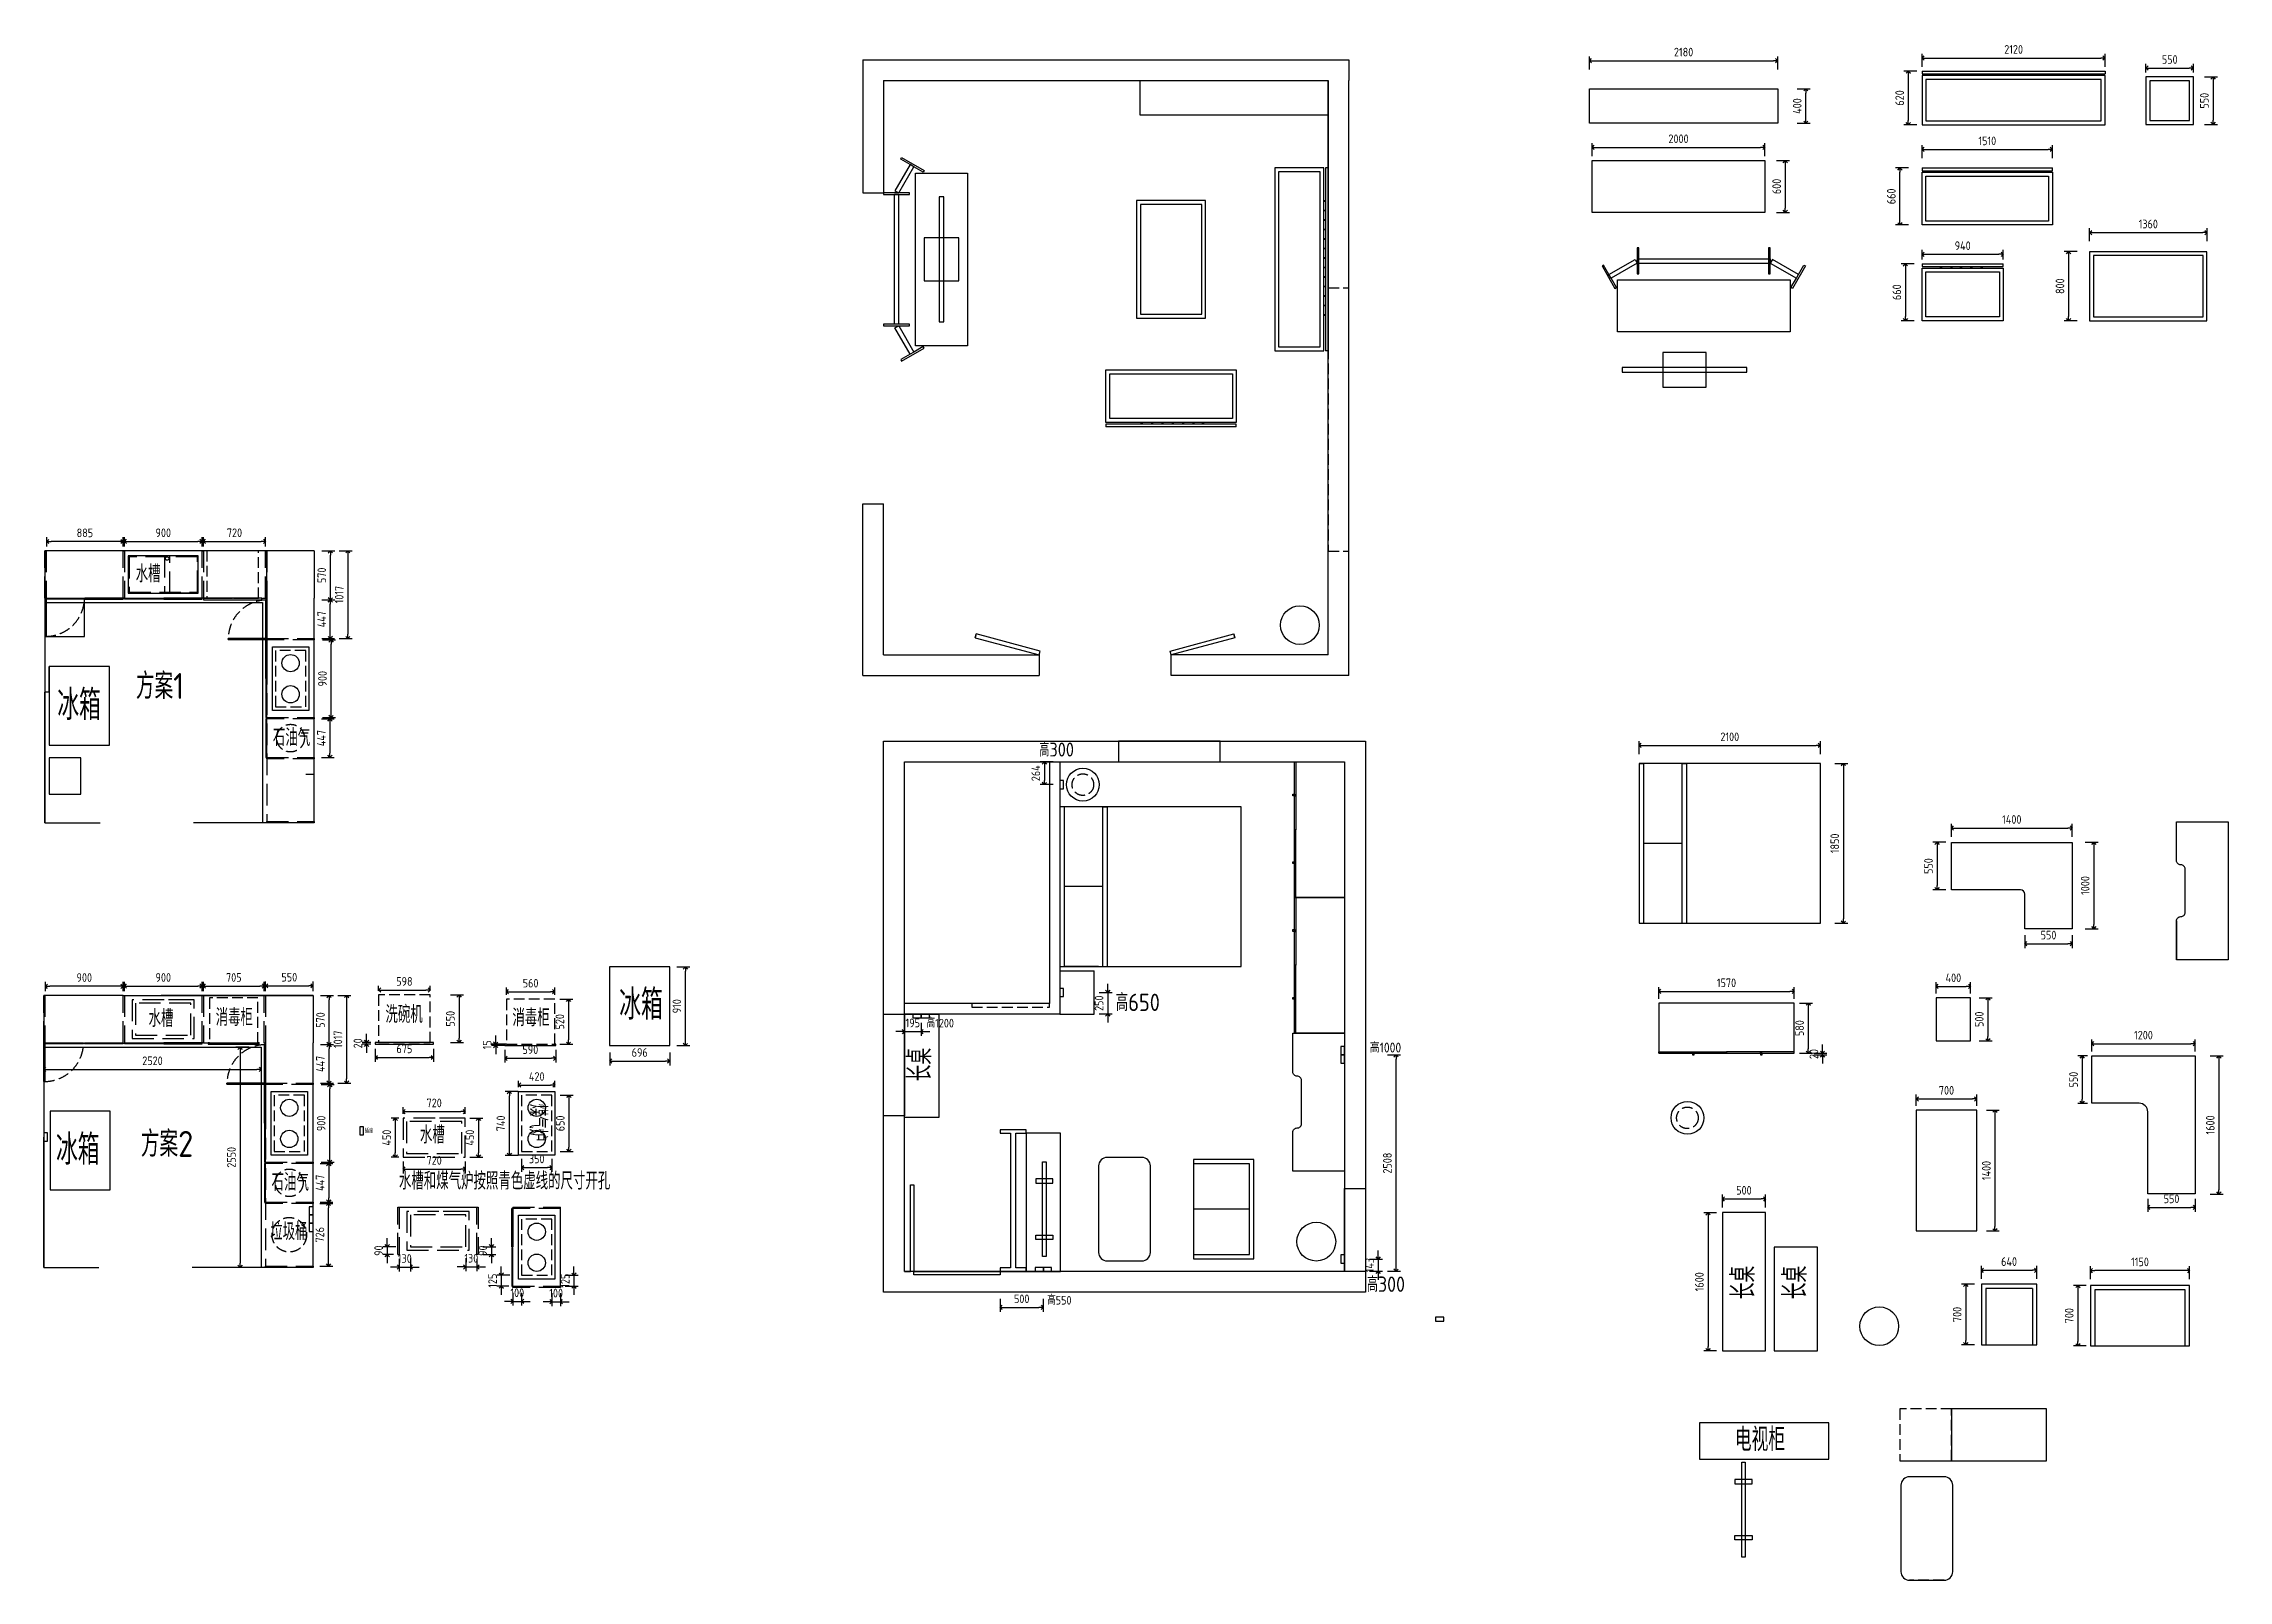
# Model space of a CAD drawing. Extents: x 62762 to 140486, y 30890 to 57932.
# Drawn here: x 62762 to 88068, y 39524 to 57320 of the extents above; entities that cross this region are included whole.
import ezdxf

# ---------------------------------------------------------------- set-up
doc = ezdxf.new("R2010")
doc.units = 0
doc.header["$LTSCALE"] = 1000
doc.header["$MEASUREMENT"] = 0
doc.linetypes.add('DASH', pattern=[0.35, 0.25, -0.1])
doc.styles.get("Standard").update_dxf_attribs({"font": 'gbenor.shx', "bigfont": 'gbcbig.shx'})
doc.dimstyles.get("Standard").update_dxf_attribs({"dimscale": 100, "dimtxt": 1, "dimasz": 0.5, "dimexe": 0.5, "dimexo": 0.5, "dimgap": 0.5, "dimtad": 1, "dimdec": 0, "dimzin": 0, "dimdsep": 46, "dimtxsty": 'Standard', "dimblk": 'OPEN90', "dimcen": 0.09, "dimadec": 0, "dimazin": 0, "dimtfac": 1, "dimtdec": 0, "dimtix": 1, "dimtmove": 2, "dimatfit": 3, "dimfxl": 1, "dimfxlon": 1, "dimtolj": 1, "dimtzin": 0, "dimarcsym": 0})

msp = doc.modelspace()

# ---------------------------------------------------------------- texts
at = {"ltscale": 0.5}
for s, height, p in [('水槽', 200, (63827.3, 51081.9)), ('方案1', 300, (63830, 49731.7)), ('石油气', 200, (65416.6, 49184.8)), ('高300', 161.28, (74295.4, 49064.6)), ('高650', 201.19, (75180.3, 46116.7)), ('水槽', 200, (63976.9, 45933.3)), ('消毒柜', 200, (64753.7, 45944.5)), ('洗碗机', 200, (66720.6, 45979.6)), ('消毒柜', 200, (68191.2, 45940.4)), ('高1200', 100, (72988.6, 45927.1)), ('高1000', 114.48, (78122.9, 45636.7)), ('水槽', 200, (67120.2, 44583)), ('方案2', 300, (63887.5, 44428.6)), ('插座', 50, (66480.5, 44704.2)), ('石油气', 200, (65401.6, 44034.8)), ('水槽和煤气炉按照青色虚线的尺寸开孔', 200, (66876.8, 44049.8)), ('垃圾桶', 200, (65385.8, 43463.4)), ('高300', 177.43, (78089.7, 42864.8)), ('高550', 100, (74385.3, 42717.7)), ('电视柜', 270, (82351.2, 41019.7))]:
    msp.add_text(s, height=height, dxfattribs=at).set_placement(p)
for s, height, rotation, p in [('长桌', 270, 90, (73043.9, 45302.8)), ('煤气炉', 200, 270, (68387.2, 45043)), ('长桌', 270, 90, (82582.8, 42779.6)), ('长桌', 270, 90, (83182.8, 42779.6))]:
    msp.add_text(s, height=height, rotation=rotation, dxfattribs=at).set_placement(p)
at = {"ltscale": 0.5, "attachment_point": 1}
for s, width, gutter_width, heights, insert, char_height in [('水槽', 790, 10, [0], (63751.8, 51378.2), 2), ('冰箱', 611.567, 1750, [189.7], (62919.4, 49836.7), 350), ('冰箱', 611.567, 1750, [189.7], (69428.7, 46366.5), 350), ('冰箱', 611.567, 1750, [189.7], (62904.4, 44686.7), 350)]:
    msp.add_mtext_dynamic_manual_height_columns(s, width=width, gutter_width=gutter_width, heights=heights, dxfattribs=dict(at, insert=insert, char_height=char_height))

# ---------------------------------------------------------------- blocks, each defined once
blk = doc.blocks.new('_Open90')
at = {"color": 0, "linetype": 'ByBlock', "lineweight": -2}
for p, q in [((0, 0), (-1, 0)), ((-0.5, 0.5), (0, 0)), ((0, 0), (-0.5, -0.5))]:
    blk.add_line(p, q, dxfattribs=at)
blk = doc.blocks.new('*D3')
at = {"color": 0, "lineweight": -2, "ltscale": 0.5, "transparency": 16777216}
for p, q in [((66641, 46353), (66641, 46410)), ((66691, 46360), (67189, 46360)), ((67239, 46353), (67239, 46410))]:
    blk.add_line(p, q, dxfattribs=at)
at = {"layer": 'Defpoints', "color": 0, "ltscale": 0.5, "transparency": 16777216}
for p in [(67239, 46360), (66641, 46303), (67239, 46303)]:
    blk.add_point(p, dxfattribs=at)
at = {"color": 0, "lineweight": -2, "ltscale": 0.5, "transparency": 16777216, "xscale": 50, "yscale": 50, "zscale": 50, "rotation": 180}
blk.add_blockref('_Open90', (66641, 46360), dxfattribs=at)
at = {"color": 0, "lineweight": -2, "ltscale": 0.5, "transparency": 16777216, "xscale": 50, "yscale": 50, "zscale": 50}
blk.add_blockref('_Open90', (67239, 46360), dxfattribs=at)
at = {"color": 0, "ltscale": 0.5, "transparency": 16777216, "insert": (66940, 46460), "char_height": 100, "attachment_point": 5}
blk.add_mtext('\\A1;598', dxfattribs=at)
blk = doc.blocks.new('*D5')
at = {"color": 0, "lineweight": -2, "ltscale": 0.5, "transparency": 16777216}
for p, q in [((67473, 46303), (67623, 46303)), ((67573, 46253), (67573, 45803)), ((67473, 45753), (67623, 45753))]:
    blk.add_line(p, q, dxfattribs=at)
at = {"layer": 'Defpoints', "color": 0, "ltscale": 0.5, "transparency": 16777216}
for p in [(67239, 46303), (67239, 45753), (67573, 45753)]:
    blk.add_point(p, dxfattribs=at)
at = {"color": 0, "lineweight": -2, "ltscale": 0.5, "transparency": 16777216, "xscale": 50, "yscale": 50, "zscale": 50}
for p, rotation in [((67573, 46303), 90), ((67573, 45753), 270)]:
    blk.add_blockref('_Open90', p, dxfattribs=dict(at, rotation=rotation))
at = {"color": 0, "ltscale": 0.5, "transparency": 16777216, "insert": (67473, 46028), "char_height": 100, "attachment_point": 5, "rotation": 90}
blk.add_mtext('\\A1;550', dxfattribs=at)
blk = doc.blocks.new('*D6')
at = {"color": 0, "lineweight": -2, "ltscale": 0.5, "transparency": 16777216}
for p, q in [((66602, 45679), (66602, 45529)), ((66652, 45579), (67227, 45579)), ((67277, 45679), (67277, 45529))]:
    blk.add_line(p, q, dxfattribs=at)
at = {"layer": 'Defpoints', "color": 0, "ltscale": 0.5, "transparency": 16777216}
for p in [(66602, 45733), (67277, 45733), (67277, 45579)]:
    blk.add_point(p, dxfattribs=at)
at = {"color": 0, "lineweight": -2, "ltscale": 0.5, "transparency": 16777216, "xscale": 50, "yscale": 50, "zscale": 50, "rotation": 180}
blk.add_blockref('_Open90', (66602, 45579), dxfattribs=at)
at = {"color": 0, "lineweight": -2, "ltscale": 0.5, "transparency": 16777216, "xscale": 50, "yscale": 50, "zscale": 50}
blk.add_blockref('_Open90', (67277, 45579), dxfattribs=at)
at = {"color": 0, "ltscale": 0.5, "transparency": 16777216, "insert": (66940, 45679), "char_height": 100, "attachment_point": 5}
blk.add_mtext('\\A1;675', dxfattribs=at)
blk = doc.blocks.new('*D7')
at = {"color": 0, "lineweight": -2, "ltscale": 0.5, "transparency": 16777216}
for p, q in [((66502, 45803), (66502, 45853)), ((66552, 45753), (66452, 45753)), ((66552, 45733), (66452, 45733)), ((66502, 45733), (66502, 45753)), ((66502, 45683), (66502, 45633))]:
    blk.add_line(p, q, dxfattribs=at)
at = {"layer": 'Defpoints', "color": 0, "ltscale": 0.5, "transparency": 16777216}
for p in [(66502, 45753), (66602, 45753), (66602, 45733)]:
    blk.add_point(p, dxfattribs=at)
at = {"color": 0, "lineweight": -2, "ltscale": 0.5, "transparency": 16777216, "xscale": 50, "yscale": 50, "zscale": 50}
for p, rotation in [((66502, 45753), 270), ((66502, 45733), 90)]:
    blk.add_blockref('_Open90', p, dxfattribs=dict(at, rotation=rotation))
at = {"color": 0, "ltscale": 0.5, "transparency": 16777216, "insert": (66402, 45743), "char_height": 100, "attachment_point": 5, "rotation": 90}
blk.add_mtext('\\A1;20', dxfattribs=at)
blk = doc.blocks.new('*D8')
at = {"color": 0, "lineweight": -2, "ltscale": 0.5, "transparency": 16777216}
for p, q in [((63697, 51498), (63697, 51606)), ((63747, 51556), (64547, 51556)), ((64597, 51498), (64597, 51606))]:
    blk.add_line(p, q, dxfattribs=at)
at = {"layer": 'Defpoints', "color": 0, "ltscale": 0.5, "transparency": 16777216}
for p in [(63697, 51448), (64597, 51556), (64597, 51448)]:
    blk.add_point(p, dxfattribs=at)
at = {"color": 0, "lineweight": -2, "ltscale": 0.5, "transparency": 16777216, "xscale": 50, "yscale": 50, "zscale": 50, "rotation": 180}
blk.add_blockref('_Open90', (63697, 51556), dxfattribs=at)
at = {"color": 0, "lineweight": -2, "ltscale": 0.5, "transparency": 16777216, "xscale": 50, "yscale": 50, "zscale": 50}
blk.add_blockref('_Open90', (64597, 51556), dxfattribs=at)
at = {"color": 0, "ltscale": 0.5, "transparency": 16777216, "insert": (64147, 51656), "char_height": 100, "attachment_point": 5}
blk.add_mtext('\\A1;900', dxfattribs=at)
blk = doc.blocks.new('*D9')
at = {"color": 0, "lineweight": -2, "ltscale": 0.5, "transparency": 16777216}
for p, q in [((62797, 51498), (62797, 51605)), ((63632, 51555), (62847, 51555)), ((63682, 51498), (63682, 51605))]:
    blk.add_line(p, q, dxfattribs=at)
at = {"layer": 'Defpoints', "color": 0, "ltscale": 0.5, "transparency": 16777216}
for p in [(62797, 51555), (62797, 51448), (63682, 51448)]:
    blk.add_point(p, dxfattribs=at)
at = {"color": 0, "lineweight": -2, "ltscale": 0.5, "transparency": 16777216, "xscale": 50, "yscale": 50, "zscale": 50, "rotation": 180}
blk.add_blockref('_Open90', (62797, 51555), dxfattribs=at)
at = {"color": 0, "lineweight": -2, "ltscale": 0.5, "transparency": 16777216, "xscale": 50, "yscale": 50, "zscale": 50}
blk.add_blockref('_Open90', (63682, 51555), dxfattribs=at)
at = {"color": 0, "ltscale": 0.5, "transparency": 16777216, "insert": (63239, 51655), "char_height": 100, "attachment_point": 5}
blk.add_mtext('\\A1;885', dxfattribs=at)
blk = doc.blocks.new('*D10')
at = {"color": 0, "lineweight": -2, "ltscale": 0.5, "transparency": 16777216}
for p, q in [((64612, 51498), (64612, 51606)), ((64662, 51556), (65282, 51556)), ((65332, 51498), (65332, 51606))]:
    blk.add_line(p, q, dxfattribs=at)
at = {"layer": 'Defpoints', "color": 0, "ltscale": 0.5, "transparency": 16777216}
for p in [(64612, 51448), (65332, 51556), (65332, 51448)]:
    blk.add_point(p, dxfattribs=at)
at = {"color": 0, "lineweight": -2, "ltscale": 0.5, "transparency": 16777216, "xscale": 50, "yscale": 50, "zscale": 50, "rotation": 180}
blk.add_blockref('_Open90', (64612, 51556), dxfattribs=at)
at = {"color": 0, "lineweight": -2, "ltscale": 0.5, "transparency": 16777216, "xscale": 50, "yscale": 50, "zscale": 50}
blk.add_blockref('_Open90', (65332, 51556), dxfattribs=at)
at = {"color": 0, "ltscale": 0.5, "transparency": 16777216, "insert": (64972, 51656), "char_height": 100, "attachment_point": 5}
blk.add_mtext('\\A1;720', dxfattribs=at)
blk = doc.blocks.new('*D24')
at = {"color": 0, "lineweight": -2, "ltscale": 0.5, "transparency": 16777216}
for p, q in [((65978, 49501), (66128, 49501)), ((66078, 49451), (66078, 49104)), ((65978, 49054), (66128, 49054))]:
    blk.add_line(p, q, dxfattribs=at)
at = {"layer": 'Defpoints', "color": 0, "ltscale": 0.5, "transparency": 16777216}
for p in [(65897, 49501), (65897, 49054), (66078, 49054)]:
    blk.add_point(p, dxfattribs=at)
at = {"color": 0, "lineweight": -2, "ltscale": 0.5, "transparency": 16777216, "xscale": 50, "yscale": 50, "zscale": 50}
for p, rotation in [((66078, 49501), 90), ((66078, 49054), 270)]:
    blk.add_blockref('_Open90', p, dxfattribs=dict(at, rotation=rotation))
at = {"color": 0, "ltscale": 0.5, "transparency": 16777216, "insert": (65978, 49278), "char_height": 100, "attachment_point": 5, "rotation": 90}
blk.add_mtext('\\A1;447', dxfattribs=at)
blk = doc.blocks.new('*D25')
at = {"color": 0, "lineweight": -2, "ltscale": 0.5, "transparency": 16777216}
for p, q in [((65982, 50878), (66132, 50878)), ((66082, 50481), (66082, 50828)), ((65982, 50431), (66132, 50431))]:
    blk.add_line(p, q, dxfattribs=at)
at = {"layer": 'Defpoints', "color": 0, "ltscale": 0.5, "transparency": 16777216}
for p in [(65347, 50878), (66082, 50878), (65897, 50431)]:
    blk.add_point(p, dxfattribs=at)
at = {"color": 0, "lineweight": -2, "ltscale": 0.5, "transparency": 16777216, "xscale": 50, "yscale": 50, "zscale": 50}
for p, rotation in [((66082, 50878), 90), ((66082, 50431), 270)]:
    blk.add_blockref('_Open90', p, dxfattribs=dict(at, rotation=rotation))
at = {"color": 0, "ltscale": 0.5, "transparency": 16777216, "insert": (65982, 50655), "char_height": 100, "attachment_point": 5, "rotation": 90}
blk.add_mtext('\\A1;447', dxfattribs=at)
blk = doc.blocks.new('*D26')
at = {"color": 0, "lineweight": -2, "ltscale": 0.5, "transparency": 16777216}
for p, q in [((65983, 51448), (66133, 51448)), ((66083, 50928), (66083, 51398)), ((65983, 50878), (66133, 50878))]:
    blk.add_line(p, q, dxfattribs=at)
at = {"layer": 'Defpoints', "color": 0, "ltscale": 0.5, "transparency": 16777216}
for p in [(65897, 51448), (66083, 51448), (65347, 50878)]:
    blk.add_point(p, dxfattribs=at)
at = {"color": 0, "lineweight": -2, "ltscale": 0.5, "transparency": 16777216, "xscale": 50, "yscale": 50, "zscale": 50}
for p, rotation in [((66083, 51448), 90), ((66083, 50878), 270)]:
    blk.add_blockref('_Open90', p, dxfattribs=dict(at, rotation=rotation))
at = {"color": 0, "ltscale": 0.5, "transparency": 16777216, "insert": (65983, 51163), "char_height": 100, "attachment_point": 5, "rotation": 90}
blk.add_mtext('\\A1;570', dxfattribs=at)
blk = doc.blocks.new('*D29')
at = {"color": 0, "lineweight": -2, "ltscale": 0.5, "transparency": 16777216}
for p, q in [((66185, 51448), (66335, 51448)), ((66285, 51398), (66285, 50481)), ((66185, 50431), (66335, 50431))]:
    blk.add_line(p, q, dxfattribs=at)
at = {"layer": 'Defpoints', "color": 0, "ltscale": 0.5, "transparency": 16777216}
for p in [(65897, 51448), (65897, 50431), (66285, 50431)]:
    blk.add_point(p, dxfattribs=at)
at = {"color": 0, "lineweight": -2, "ltscale": 0.5, "transparency": 16777216, "xscale": 50, "yscale": 50, "zscale": 50}
for p, rotation in [((66285, 51448), 90), ((66285, 50431), 270)]:
    blk.add_blockref('_Open90', p, dxfattribs=dict(at, rotation=rotation))
at = {"color": 0, "ltscale": 0.5, "transparency": 16777216, "insert": (66185, 50940), "char_height": 100, "attachment_point": 5, "rotation": 90}
blk.add_mtext('\\A1;1017', dxfattribs=at)
blk = doc.blocks.new('*D30')
at = {"color": 0, "lineweight": -2, "ltscale": 0.5, "transparency": 16777216}
for p, q in [((65991, 50416), (66141, 50416)), ((66091, 49566), (66091, 50366)), ((65991, 49516), (66141, 49516))]:
    blk.add_line(p, q, dxfattribs=at)
at = {"layer": 'Defpoints', "color": 0, "ltscale": 0.5, "transparency": 16777216}
for p in [(65897, 50416), (66091, 50416), (65897, 49516)]:
    blk.add_point(p, dxfattribs=at)
at = {"color": 0, "lineweight": -2, "ltscale": 0.5, "transparency": 16777216, "xscale": 50, "yscale": 50, "zscale": 50}
for p, rotation in [((66091, 50416), 90), ((66091, 49516), 270)]:
    blk.add_blockref('_Open90', p, dxfattribs=dict(at, rotation=rotation))
at = {"color": 0, "ltscale": 0.5, "transparency": 16777216, "insert": (65991, 49966), "char_height": 100, "attachment_point": 5, "rotation": 90}
blk.add_mtext('\\A1;900', dxfattribs=at)
blk = doc.blocks.new('*D31')
at = {"color": 0, "lineweight": -2, "ltscale": 0.5, "transparency": 16777216}
for p, q in [((68122, 46303), (68122, 46390)), ((68172, 46340), (68632, 46340)), ((68682, 46303), (68682, 46390))]:
    blk.add_line(p, q, dxfattribs=at)
at = {"layer": 'Defpoints', "color": 0, "ltscale": 0.5, "transparency": 16777216}
for p in [(68682, 46340), (68122, 46253), (68682, 46253)]:
    blk.add_point(p, dxfattribs=at)
at = {"color": 0, "lineweight": -2, "ltscale": 0.5, "transparency": 16777216, "xscale": 50, "yscale": 50, "zscale": 50, "rotation": 180}
blk.add_blockref('_Open90', (68122, 46340), dxfattribs=at)
at = {"color": 0, "lineweight": -2, "ltscale": 0.5, "transparency": 16777216, "xscale": 50, "yscale": 50, "zscale": 50}
blk.add_blockref('_Open90', (68682, 46340), dxfattribs=at)
at = {"color": 0, "ltscale": 0.5, "transparency": 16777216, "insert": (68402, 46440), "char_height": 100, "attachment_point": 5}
blk.add_mtext('\\A1;560', dxfattribs=at)
blk = doc.blocks.new('*D32')
at = {"color": 0, "lineweight": -2, "ltscale": 0.5, "transparency": 16777216}
for p, q in [((68741, 46253), (68891, 46253)), ((68841, 46203), (68841, 45783)), ((68741, 45733), (68891, 45733))]:
    blk.add_line(p, q, dxfattribs=at)
at = {"layer": 'Defpoints', "color": 0, "ltscale": 0.5, "transparency": 16777216}
for p in [(68682, 46253), (68682, 45733), (68841, 45733)]:
    blk.add_point(p, dxfattribs=at)
at = {"color": 0, "lineweight": -2, "ltscale": 0.5, "transparency": 16777216, "xscale": 50, "yscale": 50, "zscale": 50}
for p, rotation in [((68841, 46253), 90), ((68841, 45733), 270)]:
    blk.add_blockref('_Open90', p, dxfattribs=dict(at, rotation=rotation))
at = {"color": 0, "ltscale": 0.5, "transparency": 16777216, "insert": (68741, 45993), "char_height": 100, "attachment_point": 5, "rotation": 90}
blk.add_mtext('\\A1;520', dxfattribs=at)
blk = doc.blocks.new('*D33')
at = {"color": 0, "lineweight": -2, "ltscale": 0.5, "transparency": 16777216}
for p, q in [((67999, 45783), (67999, 45833)), ((68099, 45733), (67949, 45733)), ((68099, 45718), (67949, 45718)), ((67999, 45718), (67999, 45733)), ((67999, 45668), (67999, 45618))]:
    blk.add_line(p, q, dxfattribs=at)
at = {"layer": 'Defpoints', "color": 0, "ltscale": 0.5, "transparency": 16777216}
for p in [(67999, 45733), (68694, 45733), (68694, 45718)]:
    blk.add_point(p, dxfattribs=at)
at = {"color": 0, "lineweight": -2, "ltscale": 0.5, "transparency": 16777216, "xscale": 50, "yscale": 50, "zscale": 50}
for p, rotation in [((67999, 45733), 270), ((67999, 45718), 90)]:
    blk.add_blockref('_Open90', p, dxfattribs=dict(at, rotation=rotation))
at = {"color": 0, "ltscale": 0.5, "transparency": 16777216, "insert": (67899, 45726), "char_height": 100, "attachment_point": 5, "rotation": 90}
blk.add_mtext('\\A1;15', dxfattribs=at)
blk = doc.blocks.new('*D34')
at = {"color": 0, "lineweight": -2, "ltscale": 0.5, "transparency": 16777216}
for p, q in [((68104, 45668), (68104, 45520)), ((68154, 45570), (68644, 45570)), ((68694, 45668), (68694, 45520))]:
    blk.add_line(p, q, dxfattribs=at)
at = {"layer": 'Defpoints', "color": 0, "ltscale": 0.5, "transparency": 16777216}
for p in [(68104, 45718), (68694, 45718), (68694, 45570)]:
    blk.add_point(p, dxfattribs=at)
at = {"color": 0, "lineweight": -2, "ltscale": 0.5, "transparency": 16777216, "xscale": 50, "yscale": 50, "zscale": 50, "rotation": 180}
blk.add_blockref('_Open90', (68104, 45570), dxfattribs=at)
at = {"color": 0, "lineweight": -2, "ltscale": 0.5, "transparency": 16777216, "xscale": 50, "yscale": 50, "zscale": 50}
blk.add_blockref('_Open90', (68694, 45570), dxfattribs=at)
at = {"color": 0, "ltscale": 0.5, "transparency": 16777216, "insert": (68399, 45670), "char_height": 100, "attachment_point": 5}
blk.add_mtext('\\A1;590', dxfattribs=at)
blk = doc.blocks.new('*D35')
at = {"color": 0, "lineweight": -2, "ltscale": 0.5, "transparency": 16777216}
for p, q in [((63697, 46348), (63697, 46456)), ((63747, 46406), (64547, 46406)), ((64597, 46348), (64597, 46456))]:
    blk.add_line(p, q, dxfattribs=at)
at = {"layer": 'Defpoints', "color": 0, "ltscale": 0.5, "transparency": 16777216}
for p in [(64597, 46406), (63697, 46298), (64597, 46298)]:
    blk.add_point(p, dxfattribs=at)
at = {"color": 0, "lineweight": -2, "ltscale": 0.5, "transparency": 16777216, "xscale": 50, "yscale": 50, "zscale": 50, "rotation": 180}
blk.add_blockref('_Open90', (63697, 46406), dxfattribs=at)
at = {"color": 0, "lineweight": -2, "ltscale": 0.5, "transparency": 16777216, "xscale": 50, "yscale": 50, "zscale": 50}
blk.add_blockref('_Open90', (64597, 46406), dxfattribs=at)
at = {"color": 0, "ltscale": 0.5, "transparency": 16777216, "insert": (64147, 46506), "char_height": 100, "attachment_point": 5}
blk.add_mtext('\\A1;900', dxfattribs=at)
blk = doc.blocks.new('*D36')
at = {"color": 0, "lineweight": -2, "ltscale": 0.5, "transparency": 16777216}
for p, q in [((62782, 46348), (62782, 46455)), ((63632, 46405), (62832, 46405)), ((63682, 46348), (63682, 46455))]:
    blk.add_line(p, q, dxfattribs=at)
at = {"layer": 'Defpoints', "color": 0, "ltscale": 0.5, "transparency": 16777216}
for p in [(62782, 46405), (62782, 46298), (63682, 46298)]:
    blk.add_point(p, dxfattribs=at)
at = {"color": 0, "lineweight": -2, "ltscale": 0.5, "transparency": 16777216, "xscale": 50, "yscale": 50, "zscale": 50, "rotation": 180}
blk.add_blockref('_Open90', (62782, 46405), dxfattribs=at)
at = {"color": 0, "lineweight": -2, "ltscale": 0.5, "transparency": 16777216, "xscale": 50, "yscale": 50, "zscale": 50}
blk.add_blockref('_Open90', (63682, 46405), dxfattribs=at)
at = {"color": 0, "ltscale": 0.5, "transparency": 16777216, "insert": (63232, 46505), "char_height": 100, "attachment_point": 5}
blk.add_mtext('\\A1;900', dxfattribs=at)
blk = doc.blocks.new('*D37')
at = {"color": 0, "lineweight": -2, "ltscale": 0.5, "transparency": 16777216}
for p, q in [((64612, 46348), (64612, 46456)), ((64662, 46406), (65267, 46406)), ((65317, 46348), (65317, 46456))]:
    blk.add_line(p, q, dxfattribs=at)
at = {"layer": 'Defpoints', "color": 0, "ltscale": 0.5, "transparency": 16777216}
for p in [(65317, 46406), (64612, 46298), (65317, 46298)]:
    blk.add_point(p, dxfattribs=at)
at = {"color": 0, "lineweight": -2, "ltscale": 0.5, "transparency": 16777216, "xscale": 50, "yscale": 50, "zscale": 50, "rotation": 180}
blk.add_blockref('_Open90', (64612, 46406), dxfattribs=at)
at = {"color": 0, "lineweight": -2, "ltscale": 0.5, "transparency": 16777216, "xscale": 50, "yscale": 50, "zscale": 50}
blk.add_blockref('_Open90', (65317, 46406), dxfattribs=at)
at = {"color": 0, "ltscale": 0.5, "transparency": 16777216, "insert": (64964, 46506), "char_height": 100, "attachment_point": 5}
blk.add_mtext('\\A1;705', dxfattribs=at)
blk = doc.blocks.new('*D38')
at = {"color": 0, "lineweight": -2, "ltscale": 0.5, "transparency": 16777216}
for p, q in [((65963, 44351), (66113, 44351)), ((66063, 44301), (66063, 43954)), ((65963, 43904), (66113, 43904))]:
    blk.add_line(p, q, dxfattribs=at)
at = {"layer": 'Defpoints', "color": 0, "ltscale": 0.5, "transparency": 16777216}
for p in [(65882, 44351), (65882, 43904), (66063, 43904)]:
    blk.add_point(p, dxfattribs=at)
at = {"color": 0, "lineweight": -2, "ltscale": 0.5, "transparency": 16777216, "xscale": 50, "yscale": 50, "zscale": 50}
for p, rotation in [((66063, 44351), 90), ((66063, 43904), 270)]:
    blk.add_blockref('_Open90', p, dxfattribs=dict(at, rotation=rotation))
at = {"color": 0, "ltscale": 0.5, "transparency": 16777216, "insert": (65963, 44128), "char_height": 100, "attachment_point": 5, "rotation": 90}
blk.add_mtext('\\A1;447', dxfattribs=at)
blk = doc.blocks.new('*D39')
at = {"color": 0, "lineweight": -2, "ltscale": 0.5, "transparency": 16777216}
for p, q in [((65967, 45728), (66117, 45728)), ((66067, 45331), (66067, 45678)), ((65967, 45281), (66117, 45281))]:
    blk.add_line(p, q, dxfattribs=at)
at = {"layer": 'Defpoints', "color": 0, "ltscale": 0.5, "transparency": 16777216}
for p in [(65332, 45728), (66067, 45728), (65882, 45281)]:
    blk.add_point(p, dxfattribs=at)
at = {"color": 0, "lineweight": -2, "ltscale": 0.5, "transparency": 16777216, "xscale": 50, "yscale": 50, "zscale": 50}
for p, rotation in [((66067, 45728), 90), ((66067, 45281), 270)]:
    blk.add_blockref('_Open90', p, dxfattribs=dict(at, rotation=rotation))
at = {"color": 0, "ltscale": 0.5, "transparency": 16777216, "insert": (65967, 45505), "char_height": 100, "attachment_point": 5, "rotation": 90}
blk.add_mtext('\\A1;447', dxfattribs=at)
blk = doc.blocks.new('*D40')
at = {"color": 0, "lineweight": -2, "ltscale": 0.5, "transparency": 16777216}
for p, q in [((65968, 46298), (66118, 46298)), ((66068, 45778), (66068, 46248)), ((65968, 45728), (66118, 45728))]:
    blk.add_line(p, q, dxfattribs=at)
at = {"layer": 'Defpoints', "color": 0, "ltscale": 0.5, "transparency": 16777216}
for p in [(65882, 46298), (66068, 46298), (65332, 45728)]:
    blk.add_point(p, dxfattribs=at)
at = {"color": 0, "lineweight": -2, "ltscale": 0.5, "transparency": 16777216, "xscale": 50, "yscale": 50, "zscale": 50}
for p, rotation in [((66068, 46298), 90), ((66068, 45728), 270)]:
    blk.add_blockref('_Open90', p, dxfattribs=dict(at, rotation=rotation))
at = {"color": 0, "ltscale": 0.5, "transparency": 16777216, "insert": (65968, 46013), "char_height": 100, "attachment_point": 5, "rotation": 90}
blk.add_mtext('\\A1;570', dxfattribs=at)
blk = doc.blocks.new('*D41')
at = {"color": 0, "lineweight": -2, "ltscale": 0.5, "transparency": 16777216}
for p, q in [((66170, 46298), (66320, 46298)), ((66270, 46248), (66270, 45331)), ((66170, 45281), (66320, 45281))]:
    blk.add_line(p, q, dxfattribs=at)
at = {"layer": 'Defpoints', "color": 0, "ltscale": 0.5, "transparency": 16777216}
for p in [(65882, 46298), (65882, 45281), (66270, 45281)]:
    blk.add_point(p, dxfattribs=at)
at = {"color": 0, "lineweight": -2, "ltscale": 0.5, "transparency": 16777216, "xscale": 50, "yscale": 50, "zscale": 50}
for p, rotation in [((66270, 46298), 90), ((66270, 45281), 270)]:
    blk.add_blockref('_Open90', p, dxfattribs=dict(at, rotation=rotation))
at = {"color": 0, "ltscale": 0.5, "transparency": 16777216, "insert": (66170, 45790), "char_height": 100, "attachment_point": 5, "rotation": 90}
blk.add_mtext('\\A1;1017', dxfattribs=at)
blk = doc.blocks.new('*D42')
at = {"color": 0, "lineweight": -2, "ltscale": 0.5, "transparency": 16777216}
for p, q in [((65976, 45266), (66126, 45266)), ((66076, 44416), (66076, 45216)), ((65976, 44366), (66126, 44366))]:
    blk.add_line(p, q, dxfattribs=at)
at = {"layer": 'Defpoints', "color": 0, "ltscale": 0.5, "transparency": 16777216}
for p in [(65882, 45266), (66076, 45266), (65882, 44366)]:
    blk.add_point(p, dxfattribs=at)
at = {"color": 0, "lineweight": -2, "ltscale": 0.5, "transparency": 16777216, "xscale": 50, "yscale": 50, "zscale": 50}
for p, rotation in [((66076, 45266), 90), ((66076, 44366), 270)]:
    blk.add_blockref('_Open90', p, dxfattribs=dict(at, rotation=rotation))
at = {"color": 0, "ltscale": 0.5, "transparency": 16777216, "insert": (65976, 44816), "char_height": 100, "attachment_point": 5, "rotation": 90}
blk.add_mtext('\\A1;900', dxfattribs=at)
blk = doc.blocks.new('*D45')
at = {"color": 0, "lineweight": -2, "ltscale": 0.5, "transparency": 16777216}
for p, q in [((69318, 45637), (69318, 45487)), ((70014, 45637), (70014, 45487)), ((69368, 45537), (69964, 45537))]:
    blk.add_line(p, q, dxfattribs=at)
at = {"layer": 'Defpoints', "color": 0, "ltscale": 0.5, "transparency": 16777216}
for p in [(69318, 45718), (70014, 45718), (70014, 45537)]:
    blk.add_point(p, dxfattribs=at)
at = {"color": 0, "lineweight": -2, "ltscale": 0.5, "transparency": 16777216, "xscale": 50, "yscale": 50, "zscale": 50, "rotation": 180}
blk.add_blockref('_Open90', (69318, 45537), dxfattribs=at)
at = {"color": 0, "lineweight": -2, "ltscale": 0.5, "transparency": 16777216, "xscale": 50, "yscale": 50, "zscale": 50}
blk.add_blockref('_Open90', (70014, 45537), dxfattribs=at)
at = {"color": 0, "ltscale": 0.5, "transparency": 16777216, "insert": (69666, 45637), "char_height": 100, "attachment_point": 5}
blk.add_mtext('\\A1;696', dxfattribs=at)
blk = doc.blocks.new('*D46')
at = {"color": 0, "lineweight": -2, "ltscale": 0.5, "transparency": 16777216}
for p, q in [((70096, 46628), (70246, 46628)), ((70196, 45768), (70196, 46578)), ((70096, 45718), (70246, 45718))]:
    blk.add_line(p, q, dxfattribs=at)
at = {"layer": 'Defpoints', "color": 0, "ltscale": 0.5, "transparency": 16777216}
for p in [(70014, 46628), (70196, 46628), (70014, 45718)]:
    blk.add_point(p, dxfattribs=at)
at = {"color": 0, "lineweight": -2, "ltscale": 0.5, "transparency": 16777216, "xscale": 50, "yscale": 50, "zscale": 50}
for p, rotation in [((70196, 46628), 90), ((70196, 45718), 270)]:
    blk.add_blockref('_Open90', p, dxfattribs=dict(at, rotation=rotation))
at = {"color": 0, "ltscale": 0.5, "transparency": 16777216, "insert": (70096, 46173), "char_height": 100, "attachment_point": 5, "rotation": 90}
blk.add_mtext('\\A1;910', dxfattribs=at)
blk = doc.blocks.new('*D48')
at = {"color": 0, "lineweight": -2, "ltscale": 0.5, "transparency": 16777216}
for p, q in [((68257, 45186), (68107, 45186)), ((68157, 44496), (68157, 45136)), ((68257, 44446), (68107, 44446))]:
    blk.add_line(p, q, dxfattribs=at)
at = {"layer": 'Defpoints', "color": 0, "ltscale": 0.5, "transparency": 16777216}
for p in [(68157, 45186), (68683, 45186), (68683, 44446)]:
    blk.add_point(p, dxfattribs=at)
at = {"color": 0, "lineweight": -2, "ltscale": 0.5, "transparency": 16777216, "xscale": 50, "yscale": 50, "zscale": 50}
for p, rotation in [((68157, 45186), 90), ((68157, 44446), 270)]:
    blk.add_blockref('_Open90', p, dxfattribs=dict(at, rotation=rotation))
at = {"color": 0, "ltscale": 0.5, "transparency": 16777216, "insert": (68057, 44816), "char_height": 100, "attachment_point": 5, "rotation": 90}
blk.add_mtext('\\A1;740', dxfattribs=at)
blk = doc.blocks.new('*D49')
at = {"color": 0, "lineweight": -2, "ltscale": 0.5, "transparency": 16777216}
for p, q in [((68263, 45236), (68263, 45309)), ((68683, 45236), (68683, 45309)), ((68313, 45259), (68633, 45259))]:
    blk.add_line(p, q, dxfattribs=at)
at = {"layer": 'Defpoints', "color": 0, "ltscale": 0.5, "transparency": 16777216}
for p in [(68263, 45186), (68683, 45259), (68683, 45186)]:
    blk.add_point(p, dxfattribs=at)
at = {"color": 0, "lineweight": -2, "ltscale": 0.5, "transparency": 16777216, "xscale": 50, "yscale": 50, "zscale": 50, "rotation": 180}
blk.add_blockref('_Open90', (68263, 45259), dxfattribs=at)
at = {"color": 0, "lineweight": -2, "ltscale": 0.5, "transparency": 16777216, "xscale": 50, "yscale": 50, "zscale": 50}
blk.add_blockref('_Open90', (68683, 45259), dxfattribs=at)
at = {"color": 0, "ltscale": 0.5, "transparency": 16777216, "insert": (68473, 45359), "char_height": 100, "attachment_point": 5}
blk.add_mtext('\\A1;420', dxfattribs=at)
blk = doc.blocks.new('*D50')
at = {"color": 0, "lineweight": -2, "ltscale": 0.5, "transparency": 16777216}
for p, q in [((68746, 45141), (68896, 45141)), ((68846, 45091), (68846, 44541)), ((68746, 44491), (68896, 44491))]:
    blk.add_line(p, q, dxfattribs=at)
at = {"layer": 'Defpoints', "color": 0, "ltscale": 0.5, "transparency": 16777216}
for p in [(68648, 45141), (68648, 44491), (68846, 44491)]:
    blk.add_point(p, dxfattribs=at)
at = {"color": 0, "lineweight": -2, "ltscale": 0.5, "transparency": 16777216, "xscale": 50, "yscale": 50, "zscale": 50}
for p, rotation in [((68846, 45141), 90), ((68846, 44491), 270)]:
    blk.add_blockref('_Open90', p, dxfattribs=dict(at, rotation=rotation))
at = {"color": 0, "ltscale": 0.5, "transparency": 16777216, "insert": (68746, 44816), "char_height": 100, "attachment_point": 5, "rotation": 90}
blk.add_mtext('\\A1;650', dxfattribs=at)
blk = doc.blocks.new('*D51')
at = {"color": 0, "lineweight": -2, "ltscale": 0.5, "transparency": 16777216}
for p, q in [((68298, 44404), (68298, 44254)), ((68348, 44304), (68598, 44304)), ((68648, 44404), (68648, 44254))]:
    blk.add_line(p, q, dxfattribs=at)
at = {"layer": 'Defpoints', "color": 0, "ltscale": 0.5, "transparency": 16777216}
for p in [(68298, 44491), (68648, 44491), (68648, 44304)]:
    blk.add_point(p, dxfattribs=at)
at = {"color": 0, "lineweight": -2, "ltscale": 0.5, "transparency": 16777216, "xscale": 50, "yscale": 50, "zscale": 50, "rotation": 180}
blk.add_blockref('_Open90', (68298, 44304), dxfattribs=at)
at = {"color": 0, "lineweight": -2, "ltscale": 0.5, "transparency": 16777216, "xscale": 50, "yscale": 50, "zscale": 50}
blk.add_blockref('_Open90', (68648, 44304), dxfattribs=at)
at = {"color": 0, "ltscale": 0.5, "transparency": 16777216, "insert": (68473, 44404), "char_height": 100, "attachment_point": 5}
blk.add_mtext('\\A1;350', dxfattribs=at)
blk = doc.blocks.new('*D52')
at = {"color": 0, "lineweight": -2, "ltscale": 0.5, "transparency": 16777216}
for p, q in [((66925, 44926), (66925, 45003)), ((66975, 44953), (67595, 44953)), ((67645, 44926), (67645, 45003))]:
    blk.add_line(p, q, dxfattribs=at)
at = {"layer": 'Defpoints', "color": 0, "ltscale": 0.5, "transparency": 16777216}
for p in [(66925, 44876), (67645, 44953), (67645, 44876)]:
    blk.add_point(p, dxfattribs=at)
at = {"color": 0, "lineweight": -2, "ltscale": 0.5, "transparency": 16777216, "xscale": 50, "yscale": 50, "zscale": 50, "rotation": 180}
blk.add_blockref('_Open90', (66925, 44953), dxfattribs=at)
at = {"color": 0, "lineweight": -2, "ltscale": 0.5, "transparency": 16777216, "xscale": 50, "yscale": 50, "zscale": 50}
blk.add_blockref('_Open90', (67645, 44953), dxfattribs=at)
at = {"color": 0, "ltscale": 0.5, "transparency": 16777216, "insert": (67285, 45053), "char_height": 100, "attachment_point": 5}
blk.add_mtext('\\A1;720', dxfattribs=at)
blk = doc.blocks.new('*D53')
at = {"color": 0, "lineweight": -2, "ltscale": 0.5, "transparency": 16777216}
for p, q in [((66875, 44876), (66785, 44876)), ((66835, 44826), (66835, 44476)), ((66875, 44426), (66785, 44426))]:
    blk.add_line(p, q, dxfattribs=at)
at = {"layer": 'Defpoints', "color": 0, "ltscale": 0.5, "transparency": 16777216}
for p in [(66925, 44876), (66835, 44426), (66925, 44426)]:
    blk.add_point(p, dxfattribs=at)
at = {"color": 0, "lineweight": -2, "ltscale": 0.5, "transparency": 16777216, "xscale": 50, "yscale": 50, "zscale": 50}
for p, rotation in [((66835, 44876), 90), ((66835, 44426), 270)]:
    blk.add_blockref('_Open90', p, dxfattribs=dict(at, rotation=rotation))
at = {"color": 0, "ltscale": 0.5, "transparency": 16777216, "insert": (66735, 44651), "char_height": 100, "attachment_point": 5, "rotation": 90}
blk.add_mtext('\\A1;450', dxfattribs=at)
blk = doc.blocks.new('*D54')
at = {"color": 0, "lineweight": -2, "ltscale": 0.5, "transparency": 16777216}
for p, q in [((67698, 44876), (67848, 44876)), ((67798, 44826), (67798, 44476)), ((67698, 44426), (67848, 44426))]:
    blk.add_line(p, q, dxfattribs=at)
at = {"layer": 'Defpoints', "color": 0, "ltscale": 0.5, "transparency": 16777216}
for p in [(67645, 44876), (67645, 44426), (67798, 44426)]:
    blk.add_point(p, dxfattribs=at)
at = {"color": 0, "lineweight": -2, "ltscale": 0.5, "transparency": 16777216, "xscale": 50, "yscale": 50, "zscale": 50}
for p, rotation in [((67798, 44876), 90), ((67798, 44426), 270)]:
    blk.add_blockref('_Open90', p, dxfattribs=dict(at, rotation=rotation))
at = {"color": 0, "ltscale": 0.5, "transparency": 16777216, "insert": (67698, 44651), "char_height": 100, "attachment_point": 5, "rotation": 90}
blk.add_mtext('\\A1;450', dxfattribs=at)
blk = doc.blocks.new('*D55')
at = {"color": 0, "lineweight": -2, "ltscale": 0.5, "transparency": 16777216}
for p, q in [((66925, 44376), (66925, 44237)), ((66975, 44287), (67595, 44287)), ((67645, 44376), (67645, 44237))]:
    blk.add_line(p, q, dxfattribs=at)
at = {"layer": 'Defpoints', "color": 0, "ltscale": 0.5, "transparency": 16777216}
for p in [(66925, 44426), (67645, 44426), (67645, 44287)]:
    blk.add_point(p, dxfattribs=at)
at = {"color": 0, "lineweight": -2, "ltscale": 0.5, "transparency": 16777216, "xscale": 50, "yscale": 50, "zscale": 50, "rotation": 180}
blk.add_blockref('_Open90', (66925, 44287), dxfattribs=at)
at = {"color": 0, "lineweight": -2, "ltscale": 0.5, "transparency": 16777216, "xscale": 50, "yscale": 50, "zscale": 50}
blk.add_blockref('_Open90', (67645, 44287), dxfattribs=at)
at = {"color": 0, "ltscale": 0.5, "transparency": 16777216, "insert": (67285, 44387), "char_height": 100, "attachment_point": 5}
blk.add_mtext('\\A1;720', dxfattribs=at)
blk = doc.blocks.new('*D56')
at = {"color": 0, "lineweight": -2, "ltscale": 0.5, "transparency": 16777216}
for p, q in [((66830, 43151), (66780, 43151)), ((66880, 43247), (66880, 43101)), ((66880, 43151), (67010, 43151)), ((67010, 43251), (67010, 43101)), ((67060, 43151), (67110, 43151))]:
    blk.add_line(p, q, dxfattribs=at)
at = {"layer": 'Defpoints', "color": 0, "ltscale": 0.5, "transparency": 16777216}
for p in [(66880, 43297), (67010, 43387), (67010, 43151)]:
    blk.add_point(p, dxfattribs=at)
at = {"color": 0, "lineweight": -2, "ltscale": 0.5, "transparency": 16777216, "xscale": 50, "yscale": 50, "zscale": 50}
blk.add_blockref('_Open90', (66880, 43151), dxfattribs=at)
at = {"color": 0, "lineweight": -2, "ltscale": 0.5, "transparency": 16777216, "xscale": 50, "yscale": 50, "zscale": 50, "rotation": 180}
blk.add_blockref('_Open90', (67010, 43151), dxfattribs=at)
at = {"color": 0, "ltscale": 0.5, "transparency": 16777216, "insert": (66945, 43251), "char_height": 100, "attachment_point": 5}
blk.add_mtext('\\A1;130', dxfattribs=at)
blk = doc.blocks.new('*D57')
at = {"color": 0, "lineweight": -2, "ltscale": 0.5, "transparency": 16777216}
for p, q in [((66842, 43387), (66692, 43387)), ((66815, 43297), (66692, 43297)), ((66742, 43437), (66742, 43487)), ((66742, 43387), (66742, 43297)), ((66742, 43247), (66742, 43197))]:
    blk.add_line(p, q, dxfattribs=at)
at = {"layer": 'Defpoints', "color": 0, "ltscale": 0.5, "transparency": 16777216}
for p in [(66742, 43297), (66865, 43297), (67010, 43387)]:
    blk.add_point(p, dxfattribs=at)
at = {"color": 0, "lineweight": -2, "ltscale": 0.5, "transparency": 16777216, "xscale": 50, "yscale": 50, "zscale": 50}
for p, rotation in [((66742, 43387), 270), ((66742, 43297), 90)]:
    blk.add_blockref('_Open90', p, dxfattribs=dict(at, rotation=rotation))
at = {"color": 0, "ltscale": 0.5, "transparency": 16777216, "insert": (66642, 43342), "char_height": 100, "attachment_point": 5, "rotation": 90}
blk.add_mtext('\\A1;90', dxfattribs=at)
blk = doc.blocks.new('*D58')
at = {"color": 0, "lineweight": -2, "ltscale": 0.5, "transparency": 16777216}
for p, q in [((67600, 43154), (67550, 43154)), ((67650, 43254), (67650, 43104)), ((67650, 43154), (67780, 43154)), ((67780, 43247), (67780, 43104)), ((67830, 43154), (67880, 43154))]:
    blk.add_line(p, q, dxfattribs=at)
at = {"layer": 'Defpoints', "color": 0, "ltscale": 0.5, "transparency": 16777216}
for p in [(67650, 43387), (67780, 43297), (67780, 43154)]:
    blk.add_point(p, dxfattribs=at)
at = {"color": 0, "lineweight": -2, "ltscale": 0.5, "transparency": 16777216, "xscale": 50, "yscale": 50, "zscale": 50}
blk.add_blockref('_Open90', (67650, 43154), dxfattribs=at)
at = {"color": 0, "lineweight": -2, "ltscale": 0.5, "transparency": 16777216, "xscale": 50, "yscale": 50, "zscale": 50, "rotation": 180}
blk.add_blockref('_Open90', (67780, 43154), dxfattribs=at)
at = {"color": 0, "ltscale": 0.5, "transparency": 16777216, "insert": (67715, 43254), "char_height": 100, "attachment_point": 5}
blk.add_mtext('\\A1;130', dxfattribs=at)
blk = doc.blocks.new('*D59')
at = {"color": 0, "lineweight": -2, "ltscale": 0.5, "transparency": 16777216}
for p, q in [((67848, 43387), (67998, 43387)), ((67848, 43297), (67998, 43297)), ((67948, 43437), (67948, 43487)), ((67948, 43387), (67948, 43297)), ((67948, 43247), (67948, 43197))]:
    blk.add_line(p, q, dxfattribs=at)
at = {"layer": 'Defpoints', "color": 0, "ltscale": 0.5, "transparency": 16777216}
for p in [(67650, 43387), (67795, 43297), (67948, 43297)]:
    blk.add_point(p, dxfattribs=at)
at = {"color": 0, "lineweight": -2, "ltscale": 0.5, "transparency": 16777216, "xscale": 50, "yscale": 50, "zscale": 50}
for p, rotation in [((67948, 43387), 270), ((67948, 43297), 90)]:
    blk.add_blockref('_Open90', p, dxfattribs=dict(at, rotation=rotation))
at = {"color": 0, "ltscale": 0.5, "transparency": 16777216, "insert": (67848, 43342), "char_height": 100, "attachment_point": 5, "rotation": 90}
blk.add_mtext('\\A1;90', dxfattribs=at)
blk = doc.blocks.new('*D60')
at = {"color": 0, "lineweight": -2, "ltscale": 0.5, "transparency": 16777216}
for p, q in [((68803, 43057), (68953, 43057)), ((68903, 43107), (68903, 43157)), ((68903, 43057), (68903, 42932)), ((68803, 42932), (68953, 42932)), ((68903, 42882), (68903, 42832))]:
    blk.add_line(p, q, dxfattribs=at)
at = {"layer": 'Defpoints', "color": 0, "ltscale": 0.5, "transparency": 16777216}
for p in [(68648, 43057), (68748, 42932), (68903, 42932)]:
    blk.add_point(p, dxfattribs=at)
at = {"color": 0, "lineweight": -2, "ltscale": 0.5, "transparency": 16777216, "xscale": 50, "yscale": 50, "zscale": 50}
for p, rotation in [((68903, 43057), 270), ((68903, 42932), 90)]:
    blk.add_blockref('_Open90', p, dxfattribs=dict(at, rotation=rotation))
at = {"color": 0, "ltscale": 0.5, "transparency": 16777216, "insert": (68803, 42994), "char_height": 100, "attachment_point": 5, "rotation": 90}
blk.add_mtext('\\A1;125', dxfattribs=at)
blk = doc.blocks.new('*D61')
at = {"color": 0, "lineweight": -2, "ltscale": 0.5, "transparency": 16777216}
for p, q in [((68648, 42851), (68648, 42701)), ((68748, 42851), (68748, 42701)), ((68598, 42751), (68548, 42751)), ((68648, 42751), (68748, 42751)), ((68798, 42751), (68848, 42751))]:
    blk.add_line(p, q, dxfattribs=at)
at = {"layer": 'Defpoints', "color": 0, "ltscale": 0.5, "transparency": 16777216}
for p in [(68648, 43057), (68748, 42932), (68748, 42751)]:
    blk.add_point(p, dxfattribs=at)
at = {"color": 0, "lineweight": -2, "ltscale": 0.5, "transparency": 16777216, "xscale": 50, "yscale": 50, "zscale": 50}
blk.add_blockref('_Open90', (68648, 42751), dxfattribs=at)
at = {"color": 0, "lineweight": -2, "ltscale": 0.5, "transparency": 16777216, "xscale": 50, "yscale": 50, "zscale": 50, "rotation": 180}
blk.add_blockref('_Open90', (68748, 42751), dxfattribs=at)
at = {"color": 0, "ltscale": 0.5, "transparency": 16777216, "insert": (68698, 42851), "char_height": 100, "attachment_point": 5}
blk.add_mtext('\\A1;100', dxfattribs=at)
blk = doc.blocks.new('*D62')
at = {"color": 0, "lineweight": -2, "ltscale": 0.5, "transparency": 16777216}
for p, q in [((68198, 42855), (68198, 42705)), ((68298, 42855), (68298, 42705)), ((68148, 42755), (68098, 42755)), ((68198, 42755), (68298, 42755)), ((68348, 42755), (68398, 42755))]:
    blk.add_line(p, q, dxfattribs=at)
at = {"layer": 'Defpoints', "color": 0, "ltscale": 0.5, "transparency": 16777216}
for p in [(68298, 43057), (68198, 42932), (68298, 42755)]:
    blk.add_point(p, dxfattribs=at)
at = {"color": 0, "lineweight": -2, "ltscale": 0.5, "transparency": 16777216, "xscale": 50, "yscale": 50, "zscale": 50}
blk.add_blockref('_Open90', (68198, 42755), dxfattribs=at)
at = {"color": 0, "lineweight": -2, "ltscale": 0.5, "transparency": 16777216, "xscale": 50, "yscale": 50, "zscale": 50, "rotation": 180}
blk.add_blockref('_Open90', (68298, 42755), dxfattribs=at)
at = {"color": 0, "ltscale": 0.5, "transparency": 16777216, "insert": (68248, 42855), "char_height": 100, "attachment_point": 5}
blk.add_mtext('\\A1;100', dxfattribs=at)
blk = doc.blocks.new('*D63')
at = {"color": 0, "lineweight": -2, "ltscale": 0.5, "transparency": 16777216}
for p, q in [((68162, 43057), (68012, 43057)), ((68062, 43107), (68062, 43157)), ((68062, 43057), (68062, 42932)), ((68148, 42932), (68012, 42932)), ((68062, 42882), (68062, 42832))]:
    blk.add_line(p, q, dxfattribs=at)
at = {"layer": 'Defpoints', "color": 0, "ltscale": 0.5, "transparency": 16777216}
for p in [(68298, 43057), (68062, 42932), (68198, 42932)]:
    blk.add_point(p, dxfattribs=at)
at = {"color": 0, "lineweight": -2, "ltscale": 0.5, "transparency": 16777216, "xscale": 50, "yscale": 50, "zscale": 50}
for p, rotation in [((68062, 43057), 270), ((68062, 42932), 90)]:
    blk.add_blockref('_Open90', p, dxfattribs=dict(at, rotation=rotation))
at = {"color": 0, "ltscale": 0.5, "transparency": 16777216, "insert": (67962, 42994), "char_height": 100, "attachment_point": 5, "rotation": 90}
blk.add_mtext('\\A1;125', dxfattribs=at)
blk = doc.blocks.new('*D64')
at = {"color": 0, "lineweight": -2, "ltscale": 0.5, "transparency": 16777216}
for p, q in [((65961, 43889), (66111, 43889)), ((66061, 43213), (66061, 43839)), ((65961, 43163), (66111, 43163))]:
    blk.add_line(p, q, dxfattribs=at)
at = {"layer": 'Defpoints', "color": 0, "ltscale": 0.5, "transparency": 16777216}
for p in [(65882, 43889), (66061, 43889), (65882, 43163)]:
    blk.add_point(p, dxfattribs=at)
at = {"color": 0, "lineweight": -2, "ltscale": 0.5, "transparency": 16777216, "xscale": 50, "yscale": 50, "zscale": 50}
for p, rotation in [((66061, 43889), 90), ((66061, 43163), 270)]:
    blk.add_blockref('_Open90', p, dxfattribs=dict(at, rotation=rotation))
at = {"color": 0, "ltscale": 0.5, "transparency": 16777216, "insert": (65961, 43526), "char_height": 100, "attachment_point": 5, "rotation": 90}
blk.add_mtext('\\A1;726', dxfattribs=at)
blk = doc.blocks.new('*D67')
at = {"color": 0, "lineweight": -2, "ltscale": 0.5, "transparency": 16777216}
for p, q in [((62762, 45541), (62762, 45391)), ((62812, 45441), (65232, 45441)), ((65282, 45541), (65282, 45391))]:
    blk.add_line(p, q, dxfattribs=at)
at = {"layer": 'Defpoints', "color": 0, "ltscale": 0.5, "transparency": 16777216}
for p in [(62762, 45698), (65282, 45698), (65282, 45441)]:
    blk.add_point(p, dxfattribs=at)
at = {"color": 0, "lineweight": -2, "ltscale": 0.5, "transparency": 16777216, "xscale": 50, "yscale": 50, "zscale": 50, "rotation": 180}
blk.add_blockref('_Open90', (62762, 45441), dxfattribs=at)
at = {"color": 0, "lineweight": -2, "ltscale": 0.5, "transparency": 16777216, "xscale": 50, "yscale": 50, "zscale": 50}
blk.add_blockref('_Open90', (65282, 45441), dxfattribs=at)
at = {"color": 0, "ltscale": 0.5, "transparency": 16777216, "insert": (64022, 45541), "char_height": 100, "attachment_point": 5}
blk.add_mtext('\\A1;2520', dxfattribs=at)
blk = doc.blocks.new('*D68')
at = {"color": 0, "lineweight": -2, "ltscale": 0.5, "transparency": 16777216}
for p, q in [((65137, 45698), (64987, 45698)), ((65037, 45648), (65037, 43198)), ((65137, 43148), (64987, 43148))]:
    blk.add_line(p, q, dxfattribs=at)
at = {"layer": 'Defpoints', "color": 0, "ltscale": 0.5, "transparency": 16777216}
for p in [(65282, 45698), (65037, 43148), (65282, 43148)]:
    blk.add_point(p, dxfattribs=at)
at = {"color": 0, "lineweight": -2, "ltscale": 0.5, "transparency": 16777216, "xscale": 50, "yscale": 50, "zscale": 50}
for p, rotation in [((65037, 45698), 90), ((65037, 43148), 270)]:
    blk.add_blockref('_Open90', p, dxfattribs=dict(at, rotation=rotation))
at = {"color": 0, "ltscale": 0.5, "transparency": 16777216, "insert": (64937, 44423), "char_height": 100, "attachment_point": 5, "rotation": 90}
blk.add_mtext('\\A1;2550', dxfattribs=at)
blk = doc.blocks.new('*D69')
at = {"color": 0, "lineweight": -2, "ltscale": 0.5, "transparency": 16777216}
for p, q in [((65332, 46348), (65332, 46459)), ((65382, 46409), (65832, 46409)), ((65882, 46348), (65882, 46459))]:
    blk.add_line(p, q, dxfattribs=at)
at = {"layer": 'Defpoints', "color": 0, "ltscale": 0.5, "transparency": 16777216}
for p in [(65882, 46409), (65332, 46298), (65882, 46298)]:
    blk.add_point(p, dxfattribs=at)
at = {"color": 0, "lineweight": -2, "ltscale": 0.5, "transparency": 16777216, "xscale": 50, "yscale": 50, "zscale": 50, "rotation": 180}
blk.add_blockref('_Open90', (65332, 46409), dxfattribs=at)
at = {"color": 0, "lineweight": -2, "ltscale": 0.5, "transparency": 16777216, "xscale": 50, "yscale": 50, "zscale": 50}
blk.add_blockref('_Open90', (65882, 46409), dxfattribs=at)
at = {"color": 0, "ltscale": 0.5, "transparency": 16777216, "insert": (65607, 46509), "char_height": 100, "attachment_point": 5}
blk.add_mtext('\\A1;550', dxfattribs=at)
blk = doc.blocks.new('*D70')
at = {"color": 0, "lineweight": -2, "ltscale": 0.5, "transparency": 16777216}
for p, q in [((81243, 49093), (81243, 49243)), ((81293, 49193), (83293, 49193)), ((83343, 49093), (83343, 49243))]:
    blk.add_line(p, q, dxfattribs=at)
at = {"layer": 'Defpoints', "color": 0, "ltscale": 0.5, "transparency": 16777216}
for p in [(83343, 49193), (81243, 48984), (83343, 48984)]:
    blk.add_point(p, dxfattribs=at)
at = {"color": 0, "lineweight": -2, "ltscale": 0.5, "transparency": 16777216, "xscale": 50, "yscale": 50, "zscale": 50, "rotation": 180}
blk.add_blockref('_Open90', (81243, 49193), dxfattribs=at)
at = {"color": 0, "lineweight": -2, "ltscale": 0.5, "transparency": 16777216, "xscale": 50, "yscale": 50, "zscale": 50}
blk.add_blockref('_Open90', (83343, 49193), dxfattribs=at)
at = {"color": 0, "ltscale": 0.5, "transparency": 16777216, "insert": (82293, 49293), "char_height": 100, "attachment_point": 5}
blk.add_mtext('\\A1;2100', dxfattribs=at)
blk = doc.blocks.new('*D71')
at = {"color": 0, "lineweight": -2, "ltscale": 0.5, "transparency": 16777216}
for p, q in [((83509, 48984), (83659, 48984)), ((83609, 48934), (83609, 47184)), ((83509, 47134), (83659, 47134))]:
    blk.add_line(p, q, dxfattribs=at)
at = {"layer": 'Defpoints', "color": 0, "ltscale": 0.5, "transparency": 16777216}
for p in [(83343, 48984), (83343, 47134), (83609, 47134)]:
    blk.add_point(p, dxfattribs=at)
at = {"color": 0, "lineweight": -2, "ltscale": 0.5, "transparency": 16777216, "xscale": 50, "yscale": 50, "zscale": 50}
for p, rotation in [((83609, 48984), 90), ((83609, 47134), 270)]:
    blk.add_blockref('_Open90', p, dxfattribs=dict(at, rotation=rotation))
at = {"color": 0, "ltscale": 0.5, "transparency": 16777216, "insert": (83509, 48059), "char_height": 100, "attachment_point": 5, "rotation": 90}
blk.add_mtext('\\A1;1850', dxfattribs=at)
blk = doc.blocks.new('*D72')
at = {"color": 0, "lineweight": -2, "ltscale": 0.5, "transparency": 16777216}
for p, q in [((81470, 46259), (81470, 46394)), ((81520, 46344), (82990, 46344)), ((83040, 46259), (83040, 46394))]:
    blk.add_line(p, q, dxfattribs=at)
at = {"layer": 'Defpoints', "color": 0, "ltscale": 0.5, "transparency": 16777216}
for p in [(83040, 46344), (81470, 46209), (83040, 46209)]:
    blk.add_point(p, dxfattribs=at)
at = {"color": 0, "lineweight": -2, "ltscale": 0.5, "transparency": 16777216, "xscale": 50, "yscale": 50, "zscale": 50, "rotation": 180}
blk.add_blockref('_Open90', (81470, 46344), dxfattribs=at)
at = {"color": 0, "lineweight": -2, "ltscale": 0.5, "transparency": 16777216, "xscale": 50, "yscale": 50, "zscale": 50}
blk.add_blockref('_Open90', (83040, 46344), dxfattribs=at)
at = {"color": 0, "ltscale": 0.5, "transparency": 16777216, "insert": (82255, 46444), "char_height": 100, "attachment_point": 5}
blk.add_mtext('\\A1;1570', dxfattribs=at)
blk = doc.blocks.new('*D73')
at = {"color": 0, "lineweight": -2, "ltscale": 0.5, "transparency": 16777216}
for p, q in [((83102, 46209), (83252, 46209)), ((83202, 46159), (83202, 45679)), ((83102, 45629), (83252, 45629))]:
    blk.add_line(p, q, dxfattribs=at)
at = {"layer": 'Defpoints', "color": 0, "ltscale": 0.5, "transparency": 16777216}
for p in [(83040, 46209), (83040, 45629), (83202, 45629)]:
    blk.add_point(p, dxfattribs=at)
at = {"color": 0, "lineweight": -2, "ltscale": 0.5, "transparency": 16777216, "xscale": 50, "yscale": 50, "zscale": 50}
for p, rotation in [((83202, 46209), 90), ((83202, 45629), 270)]:
    blk.add_blockref('_Open90', p, dxfattribs=dict(at, rotation=rotation))
at = {"color": 0, "ltscale": 0.5, "transparency": 16777216, "insert": (83102, 45919), "char_height": 100, "attachment_point": 5, "rotation": 90}
blk.add_mtext('\\A1;580', dxfattribs=at)
blk = doc.blocks.new('*D74')
at = {"color": 0, "lineweight": -2, "ltscale": 0.5, "transparency": 16777216}
for p, q in [((83267, 45629), (83417, 45629)), ((83267, 45609), (83417, 45609)), ((83367, 45679), (83367, 45729)), ((83367, 45609), (83367, 45629)), ((83367, 45559), (83367, 45509))]:
    blk.add_line(p, q, dxfattribs=at)
at = {"layer": 'Defpoints', "color": 0, "ltscale": 0.5, "transparency": 16777216}
for p in [(82667, 45629), (82667, 45609), (83367, 45629)]:
    blk.add_point(p, dxfattribs=at)
at = {"color": 0, "lineweight": -2, "ltscale": 0.5, "transparency": 16777216, "xscale": 50, "yscale": 50, "zscale": 50}
for p, rotation in [((83367, 45629), 270), ((83367, 45609), 90)]:
    blk.add_blockref('_Open90', p, dxfattribs=dict(at, rotation=rotation))
at = {"color": 0, "ltscale": 0.5, "transparency": 16777216, "insert": (83267, 45619), "char_height": 100, "attachment_point": 5, "rotation": 90}
blk.add_mtext('\\A1;20', dxfattribs=at)
blk = doc.blocks.new('*D75')
at = {"color": 0, "lineweight": -2, "ltscale": 0.5, "transparency": 16777216}
for p, q in [((84860, 48136), (84860, 48286)), ((84910, 48236), (86210, 48236)), ((86260, 48136), (86260, 48286))]:
    blk.add_line(p, q, dxfattribs=at)
at = {"layer": 'Defpoints', "color": 0, "ltscale": 0.5, "transparency": 16777216}
for p in [(86260, 48236), (84860, 48071), (86260, 48071)]:
    blk.add_point(p, dxfattribs=at)
at = {"color": 0, "lineweight": -2, "ltscale": 0.5, "transparency": 16777216, "xscale": 50, "yscale": 50, "zscale": 50, "rotation": 180}
blk.add_blockref('_Open90', (84860, 48236), dxfattribs=at)
at = {"color": 0, "lineweight": -2, "ltscale": 0.5, "transparency": 16777216, "xscale": 50, "yscale": 50, "zscale": 50}
blk.add_blockref('_Open90', (86260, 48236), dxfattribs=at)
at = {"color": 0, "ltscale": 0.5, "transparency": 16777216, "insert": (85560, 48336), "char_height": 100, "attachment_point": 5}
blk.add_mtext('\\A1;1400', dxfattribs=at)
blk = doc.blocks.new('*D76')
at = {"color": 0, "lineweight": -2, "ltscale": 0.5, "transparency": 16777216}
for p, q in [((86410, 48071), (86560, 48071)), ((86510, 48021), (86510, 47121)), ((86410, 47071), (86560, 47071))]:
    blk.add_line(p, q, dxfattribs=at)
at = {"layer": 'Defpoints', "color": 0, "ltscale": 0.5, "transparency": 16777216}
for p in [(86260, 48071), (86260, 47071), (86510, 47071)]:
    blk.add_point(p, dxfattribs=at)
at = {"color": 0, "lineweight": -2, "ltscale": 0.5, "transparency": 16777216, "xscale": 50, "yscale": 50, "zscale": 50}
for p, rotation in [((86510, 48071), 90), ((86510, 47071), 270)]:
    blk.add_blockref('_Open90', p, dxfattribs=dict(at, rotation=rotation))
at = {"color": 0, "ltscale": 0.5, "transparency": 16777216, "insert": (86410, 47571), "char_height": 100, "attachment_point": 5, "rotation": 90}
blk.add_mtext('\\A1;1000', dxfattribs=at)
blk = doc.blocks.new('*D77')
at = {"color": 0, "lineweight": -2, "ltscale": 0.5, "transparency": 16777216}
for p, q in [((84795, 48071), (84645, 48071)), ((84695, 48021), (84695, 47571)), ((84795, 47521), (84645, 47521))]:
    blk.add_line(p, q, dxfattribs=at)
at = {"layer": 'Defpoints', "color": 0, "ltscale": 0.5, "transparency": 16777216}
for p in [(84860, 48071), (84695, 47521), (84860, 47521)]:
    blk.add_point(p, dxfattribs=at)
at = {"color": 0, "lineweight": -2, "ltscale": 0.5, "transparency": 16777216, "xscale": 50, "yscale": 50, "zscale": 50}
for p, rotation in [((84695, 48071), 90), ((84695, 47521), 270)]:
    blk.add_blockref('_Open90', p, dxfattribs=dict(at, rotation=rotation))
at = {"color": 0, "ltscale": 0.5, "transparency": 16777216, "insert": (84595, 47796), "char_height": 100, "attachment_point": 5, "rotation": 90}
blk.add_mtext('\\A1;550', dxfattribs=at)
blk = doc.blocks.new('*D78')
at = {"color": 0, "lineweight": -2, "ltscale": 0.5, "transparency": 16777216}
for p, q in [((85710, 46997), (85710, 46847)), ((85760, 46897), (86210, 46897)), ((86260, 46997), (86260, 46847))]:
    blk.add_line(p, q, dxfattribs=at)
at = {"layer": 'Defpoints', "color": 0, "ltscale": 0.5, "transparency": 16777216}
for p in [(85710, 47071), (86260, 47071), (86260, 46897)]:
    blk.add_point(p, dxfattribs=at)
at = {"color": 0, "lineweight": -2, "ltscale": 0.5, "transparency": 16777216, "xscale": 50, "yscale": 50, "zscale": 50, "rotation": 180}
blk.add_blockref('_Open90', (85710, 46897), dxfattribs=at)
at = {"color": 0, "lineweight": -2, "ltscale": 0.5, "transparency": 16777216, "xscale": 50, "yscale": 50, "zscale": 50}
blk.add_blockref('_Open90', (86260, 46897), dxfattribs=at)
at = {"color": 0, "ltscale": 0.5, "transparency": 16777216, "insert": (85985, 46997), "char_height": 100, "attachment_point": 5}
blk.add_mtext('\\A1;550', dxfattribs=at)
blk = doc.blocks.new('*D79')
at = {"color": 0, "lineweight": -2, "ltscale": 0.5, "transparency": 16777216}
for p, q in [((84683, 46322), (84683, 46452)), ((84733, 46402), (85033, 46402)), ((85083, 46322), (85083, 46452))]:
    blk.add_line(p, q, dxfattribs=at)
at = {"layer": 'Defpoints', "color": 0, "ltscale": 0.5, "transparency": 16777216}
for p in [(85083, 46402), (84683, 46272), (85083, 46272)]:
    blk.add_point(p, dxfattribs=at)
at = {"color": 0, "lineweight": -2, "ltscale": 0.5, "transparency": 16777216, "xscale": 50, "yscale": 50, "zscale": 50, "rotation": 180}
blk.add_blockref('_Open90', (84683, 46402), dxfattribs=at)
at = {"color": 0, "lineweight": -2, "ltscale": 0.5, "transparency": 16777216, "xscale": 50, "yscale": 50, "zscale": 50}
blk.add_blockref('_Open90', (85083, 46402), dxfattribs=at)
at = {"color": 0, "ltscale": 0.5, "transparency": 16777216, "insert": (84883, 46502), "char_height": 100, "attachment_point": 5}
blk.add_mtext('\\A1;400', dxfattribs=at)
blk = doc.blocks.new('*D80')
at = {"color": 0, "lineweight": -2, "ltscale": 0.5, "transparency": 16777216}
for p, q in [((85183, 46272), (85333, 46272)), ((85283, 46222), (85283, 45822)), ((85183, 45772), (85333, 45772))]:
    blk.add_line(p, q, dxfattribs=at)
at = {"layer": 'Defpoints', "color": 0, "ltscale": 0.5, "transparency": 16777216}
for p in [(85083, 46272), (85083, 45772), (85283, 45772)]:
    blk.add_point(p, dxfattribs=at)
at = {"color": 0, "lineweight": -2, "ltscale": 0.5, "transparency": 16777216, "xscale": 50, "yscale": 50, "zscale": 50}
for p, rotation in [((85283, 46272), 90), ((85283, 45772), 270)]:
    blk.add_blockref('_Open90', p, dxfattribs=dict(at, rotation=rotation))
at = {"color": 0, "ltscale": 0.5, "transparency": 16777216, "insert": (85183, 46022), "char_height": 100, "attachment_point": 5, "rotation": 90}
blk.add_mtext('\\A1;500', dxfattribs=at)
blk = doc.blocks.new('*D81')
at = {"color": 0, "lineweight": -2, "ltscale": 0.5, "transparency": 16777216}
for p, q in [((86485, 45648), (86485, 45788)), ((86535, 45738), (87635, 45738)), ((87685, 45648), (87685, 45788))]:
    blk.add_line(p, q, dxfattribs=at)
at = {"layer": 'Defpoints', "color": 0, "ltscale": 0.5, "transparency": 16777216}
for p in [(86485, 45598), (87685, 45738), (87685, 45598)]:
    blk.add_point(p, dxfattribs=at)
at = {"color": 0, "lineweight": -2, "ltscale": 0.5, "transparency": 16777216, "xscale": 50, "yscale": 50, "zscale": 50, "rotation": 180}
blk.add_blockref('_Open90', (86485, 45738), dxfattribs=at)
at = {"color": 0, "lineweight": -2, "ltscale": 0.5, "transparency": 16777216, "xscale": 50, "yscale": 50, "zscale": 50}
blk.add_blockref('_Open90', (87685, 45738), dxfattribs=at)
at = {"color": 0, "ltscale": 0.5, "transparency": 16777216, "insert": (87085, 45838), "char_height": 100, "attachment_point": 5}
blk.add_mtext('\\A1;1200', dxfattribs=at)
blk = doc.blocks.new('*D82')
at = {"color": 0, "lineweight": -2, "ltscale": 0.5, "transparency": 16777216}
for p, q in [((87859, 45598), (88009, 45598)), ((87959, 45548), (87959, 44048)), ((87859, 43998), (88009, 43998))]:
    blk.add_line(p, q, dxfattribs=at)
at = {"layer": 'Defpoints', "color": 0, "ltscale": 0.5, "transparency": 16777216}
for p in [(87685, 45598), (87685, 43998), (87959, 43998)]:
    blk.add_point(p, dxfattribs=at)
at = {"color": 0, "lineweight": -2, "ltscale": 0.5, "transparency": 16777216, "xscale": 50, "yscale": 50, "zscale": 50}
for p, rotation in [((87959, 45598), 90), ((87959, 43998), 270)]:
    blk.add_blockref('_Open90', p, dxfattribs=dict(at, rotation=rotation))
at = {"color": 0, "ltscale": 0.5, "transparency": 16777216, "insert": (87859, 44798), "char_height": 100, "attachment_point": 5, "rotation": 90}
blk.add_mtext('\\A1;1600', dxfattribs=at)
blk = doc.blocks.new('*D83')
at = {"color": 0, "lineweight": -2, "ltscale": 0.5, "transparency": 16777216}
for p, q in [((87135, 43942), (87135, 43792)), ((87185, 43842), (87635, 43842)), ((87685, 43942), (87685, 43792))]:
    blk.add_line(p, q, dxfattribs=at)
at = {"layer": 'Defpoints', "color": 0, "ltscale": 0.5, "transparency": 16777216}
for p in [(87135, 43998), (87685, 43998), (87685, 43842)]:
    blk.add_point(p, dxfattribs=at)
at = {"color": 0, "lineweight": -2, "ltscale": 0.5, "transparency": 16777216, "xscale": 50, "yscale": 50, "zscale": 50, "rotation": 180}
blk.add_blockref('_Open90', (87135, 43842), dxfattribs=at)
at = {"color": 0, "lineweight": -2, "ltscale": 0.5, "transparency": 16777216, "xscale": 50, "yscale": 50, "zscale": 50}
blk.add_blockref('_Open90', (87685, 43842), dxfattribs=at)
at = {"color": 0, "ltscale": 0.5, "transparency": 16777216, "insert": (87410, 43942), "char_height": 100, "attachment_point": 5}
blk.add_mtext('\\A1;550', dxfattribs=at)
blk = doc.blocks.new('*D84')
at = {"color": 0, "lineweight": -2, "ltscale": 0.5, "transparency": 16777216}
for p, q in [((86435, 45598), (86325, 45598)), ((86375, 45548), (86375, 45098)), ((86435, 45048), (86325, 45048))]:
    blk.add_line(p, q, dxfattribs=at)
at = {"layer": 'Defpoints', "color": 0, "ltscale": 0.5, "transparency": 16777216}
for p in [(86485, 45598), (86375, 45048), (86485, 45048)]:
    blk.add_point(p, dxfattribs=at)
at = {"color": 0, "lineweight": -2, "ltscale": 0.5, "transparency": 16777216, "xscale": 50, "yscale": 50, "zscale": 50}
for p, rotation in [((86375, 45598), 90), ((86375, 45048), 270)]:
    blk.add_blockref('_Open90', p, dxfattribs=dict(at, rotation=rotation))
at = {"color": 0, "ltscale": 0.5, "transparency": 16777216, "insert": (86275, 45323), "char_height": 100, "attachment_point": 5, "rotation": 90}
blk.add_mtext('\\A1;550', dxfattribs=at)
blk = doc.blocks.new('*D85')
at = {"color": 0, "lineweight": -2, "ltscale": 0.5, "transparency": 16777216}
for p, q in [((84453, 45020), (84453, 45149)), ((84503, 45099), (85103, 45099)), ((85153, 45020), (85153, 45149))]:
    blk.add_line(p, q, dxfattribs=at)
at = {"layer": 'Defpoints', "color": 0, "ltscale": 0.5, "transparency": 16777216}
for p in [(85153, 45099), (84453, 44970), (85153, 44970)]:
    blk.add_point(p, dxfattribs=at)
at = {"color": 0, "lineweight": -2, "ltscale": 0.5, "transparency": 16777216, "xscale": 50, "yscale": 50, "zscale": 50, "rotation": 180}
blk.add_blockref('_Open90', (84453, 45099), dxfattribs=at)
at = {"color": 0, "lineweight": -2, "ltscale": 0.5, "transparency": 16777216, "xscale": 50, "yscale": 50, "zscale": 50}
blk.add_blockref('_Open90', (85153, 45099), dxfattribs=at)
at = {"color": 0, "ltscale": 0.5, "transparency": 16777216, "insert": (84803, 45199), "char_height": 100, "attachment_point": 5}
blk.add_mtext('\\A1;700', dxfattribs=at)
blk = doc.blocks.new('*D86')
at = {"color": 0, "lineweight": -2, "ltscale": 0.5, "transparency": 16777216}
for p, q in [((85265, 44970), (85415, 44970)), ((85365, 44920), (85365, 43620)), ((85265, 43570), (85415, 43570))]:
    blk.add_line(p, q, dxfattribs=at)
at = {"layer": 'Defpoints', "color": 0, "ltscale": 0.5, "transparency": 16777216}
for p in [(85153, 44970), (85153, 43570), (85365, 43570)]:
    blk.add_point(p, dxfattribs=at)
at = {"color": 0, "lineweight": -2, "ltscale": 0.5, "transparency": 16777216, "xscale": 50, "yscale": 50, "zscale": 50}
for p, rotation in [((85365, 44970), 90), ((85365, 43570), 270)]:
    blk.add_blockref('_Open90', p, dxfattribs=dict(at, rotation=rotation))
at = {"color": 0, "ltscale": 0.5, "transparency": 16777216, "insert": (85265, 44270), "char_height": 100, "attachment_point": 5, "rotation": 90}
blk.add_mtext('\\A1;1400', dxfattribs=at)
blk = doc.blocks.new('*D88')
at = {"color": 0, "lineweight": -2, "ltscale": 0.5, "transparency": 16777216}
for p, q in [((82207, 43841), (82207, 43991)), ((82257, 43941), (82657, 43941)), ((82707, 43841), (82707, 43991))]:
    blk.add_line(p, q, dxfattribs=at)
at = {"layer": 'Defpoints', "color": 0, "ltscale": 0.5, "transparency": 16777216}
for p in [(82207, 43782), (82707, 43941), (82707, 43782)]:
    blk.add_point(p, dxfattribs=at)
at = {"color": 0, "lineweight": -2, "ltscale": 0.5, "transparency": 16777216, "xscale": 50, "yscale": 50, "zscale": 50, "rotation": 180}
blk.add_blockref('_Open90', (82207, 43941), dxfattribs=at)
at = {"color": 0, "lineweight": -2, "ltscale": 0.5, "transparency": 16777216, "xscale": 50, "yscale": 50, "zscale": 50}
blk.add_blockref('_Open90', (82707, 43941), dxfattribs=at)
at = {"color": 0, "ltscale": 0.5, "transparency": 16777216, "insert": (82457, 44041), "char_height": 100, "attachment_point": 5}
blk.add_mtext('\\A1;500', dxfattribs=at)
blk = doc.blocks.new('*D89')
at = {"color": 0, "lineweight": -2, "ltscale": 0.5, "transparency": 16777216}
for p, q in [((82141, 43782), (81991, 43782)), ((82041, 43732), (82041, 42232)), ((82141, 42182), (81991, 42182))]:
    blk.add_line(p, q, dxfattribs=at)
at = {"layer": 'Defpoints', "color": 0, "ltscale": 0.5, "transparency": 16777216}
for p in [(82207, 43782), (82041, 42182), (82207, 42182)]:
    blk.add_point(p, dxfattribs=at)
at = {"color": 0, "lineweight": -2, "ltscale": 0.5, "transparency": 16777216, "xscale": 50, "yscale": 50, "zscale": 50}
for p, rotation in [((82041, 43782), 90), ((82041, 42182), 270)]:
    blk.add_blockref('_Open90', p, dxfattribs=dict(at, rotation=rotation))
at = {"color": 0, "ltscale": 0.5, "transparency": 16777216, "insert": (81941, 42982), "char_height": 100, "attachment_point": 5, "rotation": 90}
blk.add_mtext('\\A1;1600', dxfattribs=at)
blk = doc.blocks.new('*D91')
at = {"color": 0, "lineweight": -2, "ltscale": 0.5, "transparency": 16777216}
for p, q in [((85208, 43015), (85208, 43165)), ((85258, 43115), (85798, 43115)), ((85848, 43015), (85848, 43165))]:
    blk.add_line(p, q, dxfattribs=at)
at = {"layer": 'Defpoints', "color": 0, "ltscale": 0.5, "transparency": 16777216}
for p in [(85848, 43115), (85208, 42953), (85848, 42953)]:
    blk.add_point(p, dxfattribs=at)
at = {"color": 0, "lineweight": -2, "ltscale": 0.5, "transparency": 16777216, "xscale": 50, "yscale": 50, "zscale": 50, "rotation": 180}
blk.add_blockref('_Open90', (85208, 43115), dxfattribs=at)
at = {"color": 0, "lineweight": -2, "ltscale": 0.5, "transparency": 16777216, "xscale": 50, "yscale": 50, "zscale": 50}
blk.add_blockref('_Open90', (85848, 43115), dxfattribs=at)
at = {"color": 0, "ltscale": 0.5, "transparency": 16777216, "insert": (85528, 43215), "char_height": 100, "attachment_point": 5}
blk.add_mtext('\\A1;640', dxfattribs=at)
blk = doc.blocks.new('*D92')
at = {"color": 0, "lineweight": -2, "ltscale": 0.5, "transparency": 16777216}
for p, q in [((85127, 42953), (84977, 42953)), ((85027, 42903), (85027, 42303)), ((85127, 42253), (84977, 42253))]:
    blk.add_line(p, q, dxfattribs=at)
at = {"layer": 'Defpoints', "color": 0, "ltscale": 0.5, "transparency": 16777216}
for p in [(85208, 42953), (85027, 42253), (85208, 42253)]:
    blk.add_point(p, dxfattribs=at)
at = {"color": 0, "lineweight": -2, "ltscale": 0.5, "transparency": 16777216, "xscale": 50, "yscale": 50, "zscale": 50}
for p, rotation in [((85027, 42953), 90), ((85027, 42253), 270)]:
    blk.add_blockref('_Open90', p, dxfattribs=dict(at, rotation=rotation))
at = {"color": 0, "ltscale": 0.5, "transparency": 16777216, "insert": (84927, 42603), "char_height": 100, "attachment_point": 5, "rotation": 90}
blk.add_mtext('\\A1;700', dxfattribs=at)
blk = doc.blocks.new('*D93')
at = {"color": 0, "lineweight": -2, "ltscale": 0.5, "transparency": 16777216}
for p, q in [((86470, 43012), (86470, 43162)), ((87570, 43112), (86520, 43112)), ((87620, 43012), (87620, 43162))]:
    blk.add_line(p, q, dxfattribs=at)
at = {"layer": 'Defpoints', "color": 0, "ltscale": 0.5, "transparency": 16777216}
for p in [(86470, 43112), (86470, 42939), (87620, 42939)]:
    blk.add_point(p, dxfattribs=at)
at = {"color": 0, "lineweight": -2, "ltscale": 0.5, "transparency": 16777216, "xscale": 50, "yscale": 50, "zscale": 50, "rotation": 180}
blk.add_blockref('_Open90', (86470, 43112), dxfattribs=at)
at = {"color": 0, "lineweight": -2, "ltscale": 0.5, "transparency": 16777216, "xscale": 50, "yscale": 50, "zscale": 50}
blk.add_blockref('_Open90', (87620, 43112), dxfattribs=at)
at = {"color": 0, "ltscale": 0.5, "transparency": 16777216, "insert": (87045, 43212), "char_height": 100, "attachment_point": 5}
blk.add_mtext('\\A1;1150', dxfattribs=at)
blk = doc.blocks.new('*D94')
at = {"color": 0, "lineweight": -2, "ltscale": 0.5, "transparency": 16777216}
for p, q in [((86420, 42939), (86275, 42939)), ((86325, 42889), (86325, 42289)), ((86420, 42239), (86275, 42239))]:
    blk.add_line(p, q, dxfattribs=at)
at = {"layer": 'Defpoints', "color": 0, "ltscale": 0.5, "transparency": 16777216}
for p in [(86470, 42939), (86325, 42239), (86470, 42239)]:
    blk.add_point(p, dxfattribs=at)
at = {"color": 0, "lineweight": -2, "ltscale": 0.5, "transparency": 16777216, "xscale": 50, "yscale": 50, "zscale": 50}
for p, rotation in [((86325, 42939), 90), ((86325, 42239), 270)]:
    blk.add_blockref('_Open90', p, dxfattribs=dict(at, rotation=rotation))
at = {"color": 0, "ltscale": 0.5, "transparency": 16777216, "insert": (86225, 42589), "char_height": 100, "attachment_point": 5, "rotation": 90}
blk.add_mtext('\\A1;700', dxfattribs=at)
blk = doc.blocks.new('*D99')
at = {"color": 0, "lineweight": -2, "ltscale": 0.5, "transparency": 16777216}
for p, q in [((78220, 43295), (78220, 43345)), ((78120, 43245), (78270, 43245)), ((78120, 43103), (78270, 43103)), ((78220, 43245), (78220, 43103)), ((78220, 43053), (78220, 43003))]:
    blk.add_line(p, q, dxfattribs=at)
at = {"layer": 'Defpoints', "color": 0, "ltscale": 0.5, "transparency": 16777216}
for p in [(77831, 43245), (77831, 43103), (78220, 43103)]:
    blk.add_point(p, dxfattribs=at)
at = {"color": 0, "lineweight": -2, "ltscale": 0.5, "transparency": 16777216, "xscale": 50, "yscale": 50, "zscale": 50}
for p, rotation in [((78220, 43245), 270), ((78220, 43103), 90)]:
    blk.add_blockref('_Open90', p, dxfattribs=dict(at, rotation=rotation))
at = {"color": 0, "ltscale": 0.5, "transparency": 16777216, "insert": (78120, 43174), "char_height": 100, "attachment_point": 5, "rotation": 90}
blk.add_mtext('\\A1;143', dxfattribs=at)
blk = doc.blocks.new('*D100')
at = {"color": 0, "lineweight": -2, "ltscale": 0.5, "transparency": 16777216}
for p, q in [((78327, 45610), (78477, 45610)), ((78427, 43153), (78427, 45560)), ((78327, 43103), (78477, 43103))]:
    blk.add_line(p, q, dxfattribs=at)
at = {"layer": 'Defpoints', "color": 0, "ltscale": 0.5, "transparency": 16777216}
for p in [(77831, 45610), (78427, 45610), (78071, 43103)]:
    blk.add_point(p, dxfattribs=at)
at = {"color": 0, "lineweight": -2, "ltscale": 0.5, "transparency": 16777216, "xscale": 50, "yscale": 50, "zscale": 50}
for p, rotation in [((78427, 45610), 90), ((78427, 43103), 270)]:
    blk.add_blockref('_Open90', p, dxfattribs=dict(at, rotation=rotation))
at = {"color": 0, "ltscale": 0.5, "transparency": 16777216, "insert": (78327, 44356), "char_height": 100, "attachment_point": 5, "rotation": 90}
blk.add_mtext('\\A1;2508', dxfattribs=at)
blk = doc.blocks.new('*D101')
at = {"color": 0, "lineweight": -2, "ltscale": 0.5, "transparency": 16777216}
for p, q in [((74987, 46333), (75137, 46333)), ((75087, 46383), (75087, 46433)), ((75087, 46333), (75087, 46083)), ((74987, 46083), (75137, 46083)), ((75087, 46033), (75087, 45983))]:
    blk.add_line(p, q, dxfattribs=at)
at = {"layer": 'Defpoints', "color": 0, "ltscale": 0.5, "transparency": 16777216}
for p in [(74531, 46333), (74531, 46083), (75087, 46083)]:
    blk.add_point(p, dxfattribs=at)
at = {"color": 0, "lineweight": -2, "ltscale": 0.5, "transparency": 16777216, "xscale": 50, "yscale": 50, "zscale": 50}
for p, rotation in [((75087, 46333), 270), ((75087, 46083), 90)]:
    blk.add_blockref('_Open90', p, dxfattribs=dict(at, rotation=rotation))
at = {"color": 0, "ltscale": 0.5, "transparency": 16777216, "insert": (74987, 46208), "char_height": 100, "attachment_point": 5, "rotation": 90}
blk.add_mtext('\\A1;250', dxfattribs=at)
blk = doc.blocks.new('*D102')
at = {"color": 0, "lineweight": -2, "ltscale": 0.5, "transparency": 16777216}
for p, q in [((72681, 45879), (72631, 45879)), ((72731, 45979), (72731, 45829)), ((72731, 45879), (72926, 45879)), ((72926, 45979), (72926, 45829)), ((72976, 45879), (73026, 45879))]:
    blk.add_line(p, q, dxfattribs=at)
at = {"layer": 'Defpoints', "color": 0, "ltscale": 0.5, "transparency": 16777216}
for p in [(72731, 46083), (72926, 46038), (72926, 45879)]:
    blk.add_point(p, dxfattribs=at)
at = {"color": 0, "lineweight": -2, "ltscale": 0.5, "transparency": 16777216, "xscale": 50, "yscale": 50, "zscale": 50}
blk.add_blockref('_Open90', (72731, 45879), dxfattribs=at)
at = {"color": 0, "lineweight": -2, "ltscale": 0.5, "transparency": 16777216, "xscale": 50, "yscale": 50, "zscale": 50, "rotation": 180}
blk.add_blockref('_Open90', (72926, 45879), dxfattribs=at)
at = {"color": 0, "ltscale": 0.5, "transparency": 16777216, "insert": (72829, 45979), "char_height": 100, "attachment_point": 5}
blk.add_mtext('\\A1;195', dxfattribs=at)
blk = doc.blocks.new('*D103')
at = {"color": 0, "lineweight": -2, "ltscale": 0.5, "transparency": 16777216}
for p, q in [((73841, 42784), (73841, 42634)), ((74341, 42784), (74341, 42634)), ((73891, 42684), (74291, 42684))]:
    blk.add_line(p, q, dxfattribs=at)
at = {"layer": 'Defpoints', "color": 0, "ltscale": 0.5, "transparency": 16777216}
for p in [(73841, 43103), (74341, 43103), (74341, 42684)]:
    blk.add_point(p, dxfattribs=at)
at = {"color": 0, "lineweight": -2, "ltscale": 0.5, "transparency": 16777216, "xscale": 50, "yscale": 50, "zscale": 50, "rotation": 180}
blk.add_blockref('_Open90', (73841, 42684), dxfattribs=at)
at = {"color": 0, "lineweight": -2, "ltscale": 0.5, "transparency": 16777216, "xscale": 50, "yscale": 50, "zscale": 50}
blk.add_blockref('_Open90', (74341, 42684), dxfattribs=at)
at = {"color": 0, "ltscale": 0.5, "transparency": 16777216, "insert": (74091, 42784), "char_height": 100, "attachment_point": 5}
blk.add_mtext('\\A1;500', dxfattribs=at)
blk = doc.blocks.new('*D104')
at = {"color": 0, "lineweight": -2, "ltscale": 0.5, "transparency": 16777216}
for p, q in [((74454, 49003), (74304, 49003)), ((74354, 48953), (74354, 48789)), ((74454, 48739), (74304, 48739))]:
    blk.add_line(p, q, dxfattribs=at)
at = {"layer": 'Defpoints', "color": 0, "ltscale": 0.5, "transparency": 16777216}
for p in [(74531, 49003), (74354, 48739), (74531, 48739)]:
    blk.add_point(p, dxfattribs=at)
at = {"color": 0, "lineweight": -2, "ltscale": 0.5, "transparency": 16777216, "xscale": 50, "yscale": 50, "zscale": 50}
for p, rotation in [((74354, 49003), 90), ((74354, 48739), 270)]:
    blk.add_blockref('_Open90', p, dxfattribs=dict(at, rotation=rotation))
at = {"color": 0, "ltscale": 0.5, "transparency": 16777216, "insert": (74254, 48871), "char_height": 100, "attachment_point": 5, "rotation": 90}
blk.add_mtext('\\A1;264', dxfattribs=at)
blk = doc.blocks.new('*D105')
at = {"color": 0, "lineweight": -2, "ltscale": 0.5, "transparency": 16777216}
for p, q in [((80668, 57023), (80668, 57173)), ((80718, 57123), (82798, 57123)), ((82848, 57023), (82848, 57173))]:
    blk.add_line(p, q, dxfattribs=at)
at = {"layer": 'Defpoints', "color": 0, "ltscale": 0.5, "transparency": 16777216}
for p in [(82848, 57123), (80668, 56798), (82848, 56798)]:
    blk.add_point(p, dxfattribs=at)
at = {"color": 0, "lineweight": -2, "ltscale": 0.5, "transparency": 16777216, "xscale": 50, "yscale": 50, "zscale": 50, "rotation": 180}
blk.add_blockref('_Open90', (80668, 57123), dxfattribs=at)
at = {"color": 0, "lineweight": -2, "ltscale": 0.5, "transparency": 16777216, "xscale": 50, "yscale": 50, "zscale": 50}
blk.add_blockref('_Open90', (82848, 57123), dxfattribs=at)
at = {"color": 0, "ltscale": 0.5, "transparency": 16777216, "insert": (81758, 57223), "char_height": 100, "attachment_point": 5}
blk.add_mtext('\\A1;2180', dxfattribs=at)
blk = doc.blocks.new('*D106')
at = {"color": 0, "lineweight": -2, "ltscale": 0.5, "transparency": 16777216}
for p, q in [((83074, 56798), (83224, 56798)), ((83174, 56448), (83174, 56748)), ((83074, 56398), (83224, 56398))]:
    blk.add_line(p, q, dxfattribs=at)
at = {"layer": 'Defpoints', "color": 0, "ltscale": 0.5, "transparency": 16777216}
for p in [(82848, 56798), (83174, 56798), (82848, 56398)]:
    blk.add_point(p, dxfattribs=at)
at = {"color": 0, "lineweight": -2, "ltscale": 0.5, "transparency": 16777216, "xscale": 50, "yscale": 50, "zscale": 50}
for p, rotation in [((83174, 56798), 90), ((83174, 56398), 270)]:
    blk.add_blockref('_Open90', p, dxfattribs=dict(at, rotation=rotation))
at = {"color": 0, "ltscale": 0.5, "transparency": 16777216, "insert": (83074, 56598), "char_height": 100, "attachment_point": 5, "rotation": 90}
blk.add_mtext('\\A1;400', dxfattribs=at)
blk = doc.blocks.new('*D108')
at = {"color": 0, "lineweight": -2, "ltscale": 0.5, "transparency": 16777216}
for p, q in [((80699, 56019), (80699, 56169)), ((80749, 56119), (82649, 56119)), ((82699, 56019), (82699, 56169))]:
    blk.add_line(p, q, dxfattribs=at)
at = {"layer": 'Defpoints', "color": 0, "ltscale": 0.5, "transparency": 16777216}
for p in [(80699, 55967), (82699, 56119), (82699, 55967)]:
    blk.add_point(p, dxfattribs=at)
at = {"color": 0, "lineweight": -2, "ltscale": 0.5, "transparency": 16777216, "xscale": 50, "yscale": 50, "zscale": 50, "rotation": 180}
blk.add_blockref('_Open90', (80699, 56119), dxfattribs=at)
at = {"color": 0, "lineweight": -2, "ltscale": 0.5, "transparency": 16777216, "xscale": 50, "yscale": 50, "zscale": 50}
blk.add_blockref('_Open90', (82699, 56119), dxfattribs=at)
at = {"color": 0, "ltscale": 0.5, "transparency": 16777216, "insert": (81699, 56219), "char_height": 100, "attachment_point": 5}
blk.add_mtext('\\A1;2000', dxfattribs=at)
blk = doc.blocks.new('*D109')
at = {"color": 0, "lineweight": -2, "ltscale": 0.5, "transparency": 16777216}
for p, q in [((82836, 55967), (82986, 55967)), ((82936, 55917), (82936, 55417)), ((82836, 55367), (82986, 55367))]:
    blk.add_line(p, q, dxfattribs=at)
at = {"layer": 'Defpoints', "color": 0, "ltscale": 0.5, "transparency": 16777216}
for p in [(82699, 55967), (82699, 55367), (82936, 55367)]:
    blk.add_point(p, dxfattribs=at)
at = {"color": 0, "lineweight": -2, "ltscale": 0.5, "transparency": 16777216, "xscale": 50, "yscale": 50, "zscale": 50}
for p, rotation in [((82936, 55967), 90), ((82936, 55367), 270)]:
    blk.add_blockref('_Open90', p, dxfattribs=dict(at, rotation=rotation))
at = {"color": 0, "ltscale": 0.5, "transparency": 16777216, "insert": (82836, 55667), "char_height": 100, "attachment_point": 5, "rotation": 90}
blk.add_mtext('\\A1;600', dxfattribs=at)
blk = doc.blocks.new('*D110')
at = {"color": 0, "lineweight": -2, "ltscale": 0.5, "transparency": 16777216}
for p, q in [((84461, 57002), (84311, 57002)), ((84361, 56952), (84361, 56432)), ((84461, 56382), (84311, 56382))]:
    blk.add_line(p, q, dxfattribs=at)
at = {"layer": 'Defpoints', "color": 0, "ltscale": 0.5, "transparency": 16777216}
for p in [(84521, 57002), (84361, 56382), (84521, 56382)]:
    blk.add_point(p, dxfattribs=at)
at = {"color": 0, "lineweight": -2, "ltscale": 0.5, "transparency": 16777216, "xscale": 50, "yscale": 50, "zscale": 50}
for p, rotation in [((84361, 57002), 90), ((84361, 56382), 270)]:
    blk.add_blockref('_Open90', p, dxfattribs=dict(at, rotation=rotation))
at = {"color": 0, "ltscale": 0.5, "transparency": 16777216, "insert": (84261, 56692), "char_height": 100, "attachment_point": 5, "rotation": 90}
blk.add_mtext('\\A1;620', dxfattribs=at)
blk = doc.blocks.new('*D111')
at = {"color": 0, "lineweight": -2, "ltscale": 0.5, "transparency": 16777216}
for p, q in [((84521, 57054), (84521, 57204)), ((86641, 57054), (86641, 57204)), ((84571, 57154), (86591, 57154))]:
    blk.add_line(p, q, dxfattribs=at)
at = {"layer": 'Defpoints', "color": 0, "ltscale": 0.5, "transparency": 16777216}
for p in [(84521, 57002), (86641, 57154), (86641, 57002)]:
    blk.add_point(p, dxfattribs=at)
at = {"color": 0, "lineweight": -2, "ltscale": 0.5, "transparency": 16777216, "xscale": 50, "yscale": 50, "zscale": 50, "rotation": 180}
blk.add_blockref('_Open90', (84521, 57154), dxfattribs=at)
at = {"color": 0, "lineweight": -2, "ltscale": 0.5, "transparency": 16777216, "xscale": 50, "yscale": 50, "zscale": 50}
blk.add_blockref('_Open90', (86641, 57154), dxfattribs=at)
at = {"color": 0, "ltscale": 0.5, "transparency": 16777216, "insert": (85581, 57254), "char_height": 100, "attachment_point": 5}
blk.add_mtext('\\A1;2120', dxfattribs=at)
blk = doc.blocks.new('*D112')
at = {"color": 0, "lineweight": -2, "ltscale": 0.5, "transparency": 16777216}
for p, q in [((87114, 56985), (87114, 57087)), ((87164, 57037), (87614, 57037)), ((87664, 56985), (87664, 57087))]:
    blk.add_line(p, q, dxfattribs=at)
at = {"layer": 'Defpoints', "color": 0, "ltscale": 0.5, "transparency": 16777216}
for p in [(87664, 57037), (87114, 56935), (87664, 56935)]:
    blk.add_point(p, dxfattribs=at)
at = {"color": 0, "lineweight": -2, "ltscale": 0.5, "transparency": 16777216, "xscale": 50, "yscale": 50, "zscale": 50, "rotation": 180}
blk.add_blockref('_Open90', (87114, 57037), dxfattribs=at)
at = {"color": 0, "lineweight": -2, "ltscale": 0.5, "transparency": 16777216, "xscale": 50, "yscale": 50, "zscale": 50}
blk.add_blockref('_Open90', (87664, 57037), dxfattribs=at)
at = {"color": 0, "ltscale": 0.5, "transparency": 16777216, "insert": (87389, 57137), "char_height": 100, "attachment_point": 5}
blk.add_mtext('\\A1;550', dxfattribs=at)
blk = doc.blocks.new('*D113')
at = {"color": 0, "lineweight": -2, "ltscale": 0.5, "transparency": 16777216}
for p, q in [((87791, 56935), (87941, 56935)), ((87891, 56885), (87891, 56435)), ((87791, 56385), (87941, 56385))]:
    blk.add_line(p, q, dxfattribs=at)
at = {"layer": 'Defpoints', "color": 0, "ltscale": 0.5, "transparency": 16777216}
for p in [(87664, 56935), (87664, 56385), (87891, 56385)]:
    blk.add_point(p, dxfattribs=at)
at = {"color": 0, "lineweight": -2, "ltscale": 0.5, "transparency": 16777216, "xscale": 50, "yscale": 50, "zscale": 50}
for p, rotation in [((87891, 56935), 90), ((87891, 56385), 270)]:
    blk.add_blockref('_Open90', p, dxfattribs=dict(at, rotation=rotation))
at = {"color": 0, "ltscale": 0.5, "transparency": 16777216, "insert": (87791, 56660), "char_height": 100, "attachment_point": 5, "rotation": 90}
blk.add_mtext('\\A1;550', dxfattribs=at)
blk = doc.blocks.new('*D115')
at = {"color": 0, "lineweight": -2, "ltscale": 0.5, "transparency": 16777216}
for p, q in [((84521, 55995), (84521, 56145)), ((84571, 56095), (85981, 56095)), ((86031, 55995), (86031, 56145))]:
    blk.add_line(p, q, dxfattribs=at)
at = {"layer": 'Defpoints', "color": 0, "ltscale": 0.5, "transparency": 16777216}
for p in [(86031, 56095), (84521, 55882), (86031, 55882)]:
    blk.add_point(p, dxfattribs=at)
at = {"color": 0, "lineweight": -2, "ltscale": 0.5, "transparency": 16777216, "xscale": 50, "yscale": 50, "zscale": 50, "rotation": 180}
blk.add_blockref('_Open90', (84521, 56095), dxfattribs=at)
at = {"color": 0, "lineweight": -2, "ltscale": 0.5, "transparency": 16777216, "xscale": 50, "yscale": 50, "zscale": 50}
blk.add_blockref('_Open90', (86031, 56095), dxfattribs=at)
at = {"color": 0, "ltscale": 0.5, "transparency": 16777216, "insert": (85276, 56195), "char_height": 100, "attachment_point": 5}
blk.add_mtext('\\A1;1510', dxfattribs=at)
blk = doc.blocks.new('*D116')
at = {"color": 0, "lineweight": -2, "ltscale": 0.5, "transparency": 16777216}
for p, q in [((84364, 55882), (84214, 55882)), ((84264, 55272), (84264, 55832)), ((84364, 55222), (84214, 55222))]:
    blk.add_line(p, q, dxfattribs=at)
at = {"layer": 'Defpoints', "color": 0, "ltscale": 0.5, "transparency": 16777216}
for p in [(84264, 55882), (84521, 55882), (84521, 55222)]:
    blk.add_point(p, dxfattribs=at)
at = {"color": 0, "lineweight": -2, "ltscale": 0.5, "transparency": 16777216, "xscale": 50, "yscale": 50, "zscale": 50}
for p, rotation in [((84264, 55882), 90), ((84264, 55222), 270)]:
    blk.add_blockref('_Open90', p, dxfattribs=dict(at, rotation=rotation))
at = {"color": 0, "ltscale": 0.5, "transparency": 16777216, "insert": (84164, 55552), "char_height": 100, "attachment_point": 5, "rotation": 90}
blk.add_mtext('\\A1;660', dxfattribs=at)
blk = doc.blocks.new('*D117')
at = {"color": 0, "lineweight": -2, "ltscale": 0.5, "transparency": 16777216}
for p, q in [((84521, 54822), (84521, 54931)), ((85461, 54822), (85461, 54931)), ((84571, 54881), (85411, 54881))]:
    blk.add_line(p, q, dxfattribs=at)
at = {"layer": 'Defpoints', "color": 0, "ltscale": 0.5, "transparency": 16777216}
for p in [(84521, 54772), (85461, 54881), (85461, 54772)]:
    blk.add_point(p, dxfattribs=at)
at = {"color": 0, "lineweight": -2, "ltscale": 0.5, "transparency": 16777216, "xscale": 50, "yscale": 50, "zscale": 50, "rotation": 180}
blk.add_blockref('_Open90', (84521, 54881), dxfattribs=at)
at = {"color": 0, "lineweight": -2, "ltscale": 0.5, "transparency": 16777216, "xscale": 50, "yscale": 50, "zscale": 50}
blk.add_blockref('_Open90', (85461, 54881), dxfattribs=at)
at = {"color": 0, "ltscale": 0.5, "transparency": 16777216, "insert": (84991, 54981), "char_height": 100, "attachment_point": 5}
blk.add_mtext('\\A1;940', dxfattribs=at)
blk = doc.blocks.new('*D118')
at = {"color": 0, "lineweight": -2, "ltscale": 0.5, "transparency": 16777216}
for p, q in [((84428, 54772), (84278, 54772)), ((84328, 54722), (84328, 54162)), ((84428, 54112), (84278, 54112))]:
    blk.add_line(p, q, dxfattribs=at)
at = {"layer": 'Defpoints', "color": 0, "ltscale": 0.5, "transparency": 16777216}
for p in [(84521, 54772), (84328, 54112), (84521, 54112)]:
    blk.add_point(p, dxfattribs=at)
at = {"color": 0, "lineweight": -2, "ltscale": 0.5, "transparency": 16777216, "xscale": 50, "yscale": 50, "zscale": 50}
for p, rotation in [((84328, 54772), 90), ((84328, 54112), 270)]:
    blk.add_blockref('_Open90', p, dxfattribs=dict(at, rotation=rotation))
at = {"color": 0, "ltscale": 0.5, "transparency": 16777216, "insert": (84228, 54442), "char_height": 100, "attachment_point": 5, "rotation": 90}
blk.add_mtext('\\A1;660', dxfattribs=at)
blk = doc.blocks.new('*D119')
at = {"color": 0, "lineweight": -2, "ltscale": 0.5, "transparency": 16777216}
for p, q in [((86461, 55032), (86461, 55182)), ((87821, 55032), (87821, 55182)), ((86511, 55132), (87771, 55132))]:
    blk.add_line(p, q, dxfattribs=at)
at = {"layer": 'Defpoints', "color": 0, "ltscale": 0.5, "transparency": 16777216}
for p in [(87821, 55132), (86461, 54912), (87821, 54912)]:
    blk.add_point(p, dxfattribs=at)
at = {"color": 0, "lineweight": -2, "ltscale": 0.5, "transparency": 16777216, "xscale": 50, "yscale": 50, "zscale": 50, "rotation": 180}
blk.add_blockref('_Open90', (86461, 55132), dxfattribs=at)
at = {"color": 0, "lineweight": -2, "ltscale": 0.5, "transparency": 16777216, "xscale": 50, "yscale": 50, "zscale": 50}
blk.add_blockref('_Open90', (87821, 55132), dxfattribs=at)
at = {"color": 0, "ltscale": 0.5, "transparency": 16777216, "insert": (87141, 55232), "char_height": 100, "attachment_point": 5}
blk.add_mtext('\\A1;1360', dxfattribs=at)
blk = doc.blocks.new('*D120')
at = {"color": 0, "lineweight": -2, "ltscale": 0.5, "transparency": 16777216}
for p, q in [((86318, 54912), (86168, 54912)), ((86218, 54862), (86218, 54162)), ((86318, 54112), (86168, 54112))]:
    blk.add_line(p, q, dxfattribs=at)
at = {"layer": 'Defpoints', "color": 0, "ltscale": 0.5, "transparency": 16777216}
for p in [(86461, 54912), (86218, 54112), (86461, 54112)]:
    blk.add_point(p, dxfattribs=at)
at = {"color": 0, "lineweight": -2, "ltscale": 0.5, "transparency": 16777216, "xscale": 50, "yscale": 50, "zscale": 50}
for p, rotation in [((86218, 54912), 90), ((86218, 54112), 270)]:
    blk.add_blockref('_Open90', p, dxfattribs=dict(at, rotation=rotation))
at = {"color": 0, "ltscale": 0.5, "transparency": 16777216, "insert": (86118, 54512), "char_height": 100, "attachment_point": 5, "rotation": 90}
blk.add_mtext('\\A1;800', dxfattribs=at)

# ---------------------------------------------------------------- dimensions: what is measured, and where the dimension line sits
at = {"ltscale": 0.5}
for base, p1, p2, picture, middle in [((82847.9, 57122.5), (80667.9, 56797.9), (82847.9, 56797.9), '*D105', (81757.9, 57222.5)), ((86640.7, 57154.5), (84520.7, 57001.6), (86640.7, 57001.6), '*D111', (85580.7, 57254.5)), ((87663.8, 57037.1), (87113.8, 56934.7), (87663.8, 56934.7), '*D112', (87388.8, 57137.1)), ((82699.1, 56118.8), (80699.1, 55966.8), (82699.1, 55966.8), '*D108', (81699.1, 56218.8)), ((86030.7, 56094.8), (84520.7, 55881.6), (86030.7, 55881.6), '*D115', (85275.7, 56194.8)), ((87820.7, 55132.3), (86460.7, 54911.6), (87820.7, 54911.6), '*D119', (87140.7, 55232.3)), ((85460.7, 54881.1), (84520.7, 54771.6), (85460.7, 54771.6), '*D117', (84990.7, 54981.1)), ((62796.8, 51554.6), (63681.8, 51448.2), (62796.8, 51448.2), '*D9', (63239.3, 51654.6)), ((64596.8, 51556.2), (63696.8, 51448.2), (64596.8, 51448.2), '*D8', (64146.8, 51656.2)), ((65331.8, 51556.3), (64611.8, 51448.2), (65331.8, 51448.2), '*D10', (64971.8, 51656.3)), ((83343.1, 49192.6), (81243.1, 48984), (83343.1, 48984), '*D70', (82293.1, 49292.6)), ((86260.5, 48235.7), (84860.5, 48070.7), (86260.5, 48070.7), '*D75', (85560.5, 48335.7)), ((86260.5, 46897.1), (85710.5, 47070.7), (86260.5, 47070.7), '*D78', (85985.5, 46997.1)), ((62781.8, 46404.6), (63681.8, 46298.2), (62781.8, 46298.2), '*D36', (63231.8, 46504.6)), ((64596.8, 46406.2), (63696.8, 46298.2), (64596.8, 46298.2), '*D35', (64146.8, 46506.2)), ((65316.8, 46406.3), (64611.8, 46298.2), (65316.8, 46298.2), '*D37', (64964.3, 46506.3)), ((65881.8, 46409.5), (65331.8, 46298.2), (65881.8, 46298.2), '*D69', (65606.8, 46509.5)), ((85083.2, 46402.3), (84683.2, 46272), (85083.2, 46272), '*D79', (84883.2, 46502.3)), ((67238.6, 46360.3), (66640.6, 46303.2), (67238.6, 46303.2), '*D3', (66939.6, 46460.3)), ((68681.7, 46340.1), (68121.7, 46253.2), (68681.7, 46253.2), '*D31', (68401.7, 46440.1)), ((83039.7, 46344.2), (81469.7, 46209.2), (83039.7, 46209.2), '*D72', (82254.7, 46444.2)), ((72926.4, 45879.4), (72731.4, 46082.6), (72926.4, 46037.6), '*D102', (72828.9, 45979.4)), ((87685.5, 45737.6), (86485.5, 45598.3), (87685.5, 45598.3), '*D81', (87085.5, 45837.6)), ((65281.8, 45441.3), (62761.8, 45698.2), (65281.8, 45698.2), '*D67', (64021.8, 45541.3)), ((67277.1, 45578.5), (66602.1, 45733.2), (67277.1, 45733.2), '*D6', (66939.6, 45678.5)), ((68694.2, 45569.8), (68104.2, 45718.2), (68694.2, 45718.2), '*D34', (68399.2, 45669.8)), ((70013.7, 45537.1), (69317.7, 45718.2), (70013.7, 45718.2), '*D45', (69665.7, 45637.1)), ((68683.1, 45259.4), (68263.1, 45186.2), (68683.1, 45186.2), '*D49', (68473.1, 45359.4)), ((67645, 44952.6), (66925, 44876.2), (67645, 44876.2), '*D52', (67285, 45052.6)), ((85153.2, 45099), (84453.2, 44970), (85153.2, 44970), '*D85', (84803.2, 45199)), ((67645, 44286.9), (66925, 44426.2), (67645, 44426.2), '*D55', (67285, 44386.9)), ((68648.1, 44303.9), (68298.1, 44491.2), (68648.1, 44491.2), '*D51', (68473.1, 44403.9)), ((82707.2, 43941.4), (82207.2, 43782.4), (82707.2, 43782.4), '*D88', (82457.2, 44041.4)), ((87685.5, 43841.7), (87135.5, 43998.3), (87685.5, 43998.3), '*D83', (87410.5, 43941.7)), ((67010, 43150.9), (66880, 43296.6), (67010, 43386.6), '*D56', (66945, 43250.9)), ((67780, 43153.9), (67650, 43386.6), (67780, 43296.6), '*D58', (67715, 43253.9)), ((85847.9, 43115), (85207.9, 42952.8), (85847.9, 42952.8), '*D91', (85527.9, 43215)), ((86469.8, 43112.3), (87619.8, 42938.8), (86469.8, 42938.8), '*D93', (87044.8, 43212.3)), ((68298.1, 42754.8), (68198.1, 42931.6), (68298.1, 43056.6), '*D62', (68248.1, 42854.8)), ((68748.1, 42751), (68648.1, 43056.6), (68748.1, 42931.6), '*D61', (68698.1, 42851)), ((74341.4, 42684.1), (73841.4, 43102.6), (74341.4, 43102.6), '*D103', (74091.4, 42784.1))]:
    dim = msp.add_linear_dim(base=base, p1=p1, p2=p2, dimstyle='Standard', dxfattribs=at)
    dim.commit()
    dim.dimension.update_dxf_attribs({"geometry": picture, "text_midpoint": middle})
for base, p1, p2, picture, middle in [((84361.2, 56381.6), (84520.7, 57001.6), (84520.7, 56381.6), '*D110', (84261.2, 56691.6)), ((83174.2, 56797.9), (82847.9, 56397.9), (82847.9, 56797.9), '*D106', (83074.2, 56597.9)), ((87890.5, 56384.7), (87663.8, 56934.7), (87663.8, 56384.7), '*D113', (87790.5, 56659.7)), ((82936.4, 55366.8), (82699.1, 55966.8), (82699.1, 55366.8), '*D109', (82836.4, 55666.8)), ((84264.2, 55881.6), (84520.7, 55221.6), (84520.7, 55881.6), '*D116', (84164.2, 55551.6)), ((84328, 54111.6), (84520.7, 54771.6), (84520.7, 54111.6), '*D118', (84228, 54441.6)), ((86218.1, 54111.6), (86460.7, 54911.6), (86460.7, 54111.6), '*D120', (86118.1, 54511.6)), ((66083.2, 51448.2), (65346.8, 50878.2), (65896.8, 51448.2), '*D26', (65983.2, 51163.2)), ((66285, 50431.2), (65896.8, 51448.2), (65896.8, 50431.2), '*D29', (66185, 50939.7)), ((66082, 50878.2), (65896.8, 50431.2), (65346.8, 50878.2), '*D25', (65982, 50654.7)), ((66090.5, 50416.2), (65896.8, 49516.2), (65896.8, 50416.2), '*D30', (65990.5, 49966.2)), ((66078.3, 49054.2), (65896.8, 49501.2), (65896.8, 49054.2), '*D24', (65978.3, 49277.7)), ((74354.3, 48738.9), (74531.4, 49002.6), (74531.4, 48738.9), '*D104', (74254.3, 48870.8)), ((83609.1, 47134), (83343.1, 48984), (83343.1, 47134), '*D71', (83509.1, 48059)), ((84695, 47520.7), (84860.5, 48070.7), (84860.5, 47520.7), '*D77', (84595, 47795.7)), ((86509.8, 47070.7), (86260.5, 48070.7), (86260.5, 47070.7), '*D76', (86409.8, 47570.7)), ((70195.8, 46628.2), (70013.7, 45718.2), (70013.7, 46628.2), '*D46', (70095.8, 46173.2)), ((75087.1, 46082.6), (74531.4, 46332.6), (74531.4, 46082.6), '*D101', (74987.1, 46207.6)), ((66068.2, 46298.2), (65331.8, 45728.2), (65881.8, 46298.2), '*D40', (65968.2, 46013.2)), ((66270, 45281.2), (65881.8, 46298.2), (65881.8, 45281.2), '*D41', (66170, 45789.7)), ((67572.6, 45753.2), (67238.6, 46303.2), (67238.6, 45753.2), '*D5', (67472.6, 46028.2)), ((68840.5, 45733.2), (68681.7, 46253.2), (68681.7, 45733.2), '*D32', (68740.5, 45993.2)), ((83202, 45629.2), (83039.7, 46209.2), (83039.7, 45629.2), '*D73', (83102, 45919.2)), ((85282.7, 45772), (85083.2, 46272), (85083.2, 45772), '*D80', (85182.7, 46022)), ((66502.2, 45753.2), (66602.1, 45733.2), (66602.1, 45753.2), '*D7', (66402.2, 45743.2)), ((67999.1, 45733.2), (68694.2, 45718.2), (68694.2, 45733.2), '*D33', (67899.1, 45725.7)), ((65037.3, 43148.2), (65281.8, 45698.2), (65281.8, 43148.2), '*D68', (64937.3, 44423.2)), ((66067, 45728.2), (65881.8, 45281.2), (65331.8, 45728.2), '*D39', (65967, 45504.7)), ((78426.6222597, 45610.1311555), (78071.3962923, 43102.6311555), (77831.3962923, 45610.1311555), '*D100', (78326.6222597, 44356.3811555)), ((83367.1, 45629.2), (82667.2, 45609.2), (82667.2, 45629.2), '*D74', (83267.1, 45619.2)), ((86374.8, 45048.3), (86485.5, 45598.3), (86485.5, 45048.3), '*D84', (86274.8, 45323.3)), ((87959, 43998.3), (87685.5, 45598.3), (87685.5, 43998.3), '*D82', (87859, 44798.3)), ((66075.5, 45266.2), (65881.8, 44366.2), (65881.8, 45266.2), '*D42', (65975.5, 44816.2)), ((68157.4, 45186.2), (68683.1, 44446.2), (68683.1, 45186.2), '*D48', (68057.4, 44816.2)), ((68846.5, 44491.2), (68648.1, 45141.2), (68648.1, 44491.2), '*D50', (68746.5, 44816.2)), ((66834.5, 44426.2), (66925, 44876.2), (66925, 44426.2), '*D53', (66734.5, 44651.2)), ((67798.5, 44426.2), (67645, 44876.2), (67645, 44426.2), '*D54', (67698.5, 44651.2)), ((85364.6, 43570), (85153.2, 44970), (85153.2, 43570), '*D86', (85264.6, 44270)), ((66063.3, 43904.2), (65881.8, 44351.2), (65881.8, 43904.2), '*D38', (65963.3, 44127.7)), ((66060.9, 43889.2), (65881.8, 43163.2), (65881.8, 43889.2), '*D64', (65960.9, 43526.2)), ((82041, 42182.4), (82207.2, 43782.4), (82207.2, 42182.4), '*D89', (81941, 42982.4)), ((66742.1, 43296.6), (67010, 43386.6), (66865, 43296.6), '*D57', (66642.1, 43341.6)), ((67947.5, 43296.6), (67650, 43386.6), (67795, 43296.6), '*D59', (67847.5, 43341.6)), ((78219.9701128, 43102.6311555), (77831.3962923, 43245.1311555), (77831.3962923, 43102.6311555), '*D99', (78119.9701128, 43173.8811555)), ((68062, 42931.6), (68298.1, 43056.6), (68198.1, 42931.6), '*D63', (67962, 42994.1)), ((68903.5, 42931.6), (68648.1, 43056.6), (68748.1, 42931.6), '*D60', (68803.5, 42994.1)), ((85027.4, 42252.8), (85207.9, 42952.8), (85207.9, 42252.8), '*D92', (84927.4, 42602.8)), ((86325.2, 42238.8), (86469.8, 42938.8), (86469.8, 42238.8), '*D94', (86225.2, 42588.8))]:
    dim = msp.add_linear_dim(base=base, p1=p1, p2=p2, angle=90, dimstyle='Standard', dxfattribs=at)
    dim.commit()
    dim.dimension.update_dxf_attribs({"geometry": picture, "text_midpoint": middle})

# ---------------------------------------------------------------- linework, layer by layer
at = {"ltscale": 0.5}
for p, q in [((72251.4, 57132.6), (72251.4, 55592.6)), ((72251.4, 57132.6), (77641.4, 57132.6)), ((77641.4, 57132.6), (77881.4, 57132.6)), ((77881.4, 57132.6), (77881.4, 56892.6)), ((84520.7, 57001.6), (86640.7, 57001.6)), ((84520.7, 57001.6), (84520.7, 56969.5)), ((84520.7, 56969.5), (86640.7, 56969.5)), ((86640.7, 56951.6), (84520.7, 56951.6)), ((84520.7, 56951.6), (84520.7, 56381.6)), ((84900.7, 56951.6), (84900.7, 56969.6)), ((84900.7, 56969.6), (84910.7, 56969.6)), ((84910.7, 56951.6), (84900.7, 56951.6)), ((84910.7, 56969.6), (84910.7, 56951.6)), ((85010.7, 56951.6), (85010.7, 56969.6)), ((85010.7, 56969.6), (85020.7, 56969.6)), ((85020.7, 56951.6), (85010.7, 56951.6)), ((85020.7, 56969.6), (85020.7, 56951.6)), ((85120.7, 56951.6), (85020.7, 56951.6)), ((85120.7, 56951.6), (85120.7, 56969.6)), ((85120.7, 56969.6), (85130.7, 56969.6)), ((85130.7, 56951.6), (85120.7, 56951.6)), ((85130.7, 56969.6), (85130.7, 56951.6)), ((85230.7, 56951.6), (85230.7, 56969.6)), ((85230.7, 56969.6), (85240.7, 56969.6)), ((85240.7, 56951.6), (85230.7, 56951.6)), ((85240.7, 56969.6), (85240.7, 56951.6)), ((85340.7, 56951.6), (85340.7, 56969.6)), ((85340.7, 56969.6), (85350.7, 56969.6)), ((85350.7, 56951.6), (85340.7, 56951.6)), ((85350.7, 56969.6), (85350.7, 56951.6)), ((85450.7, 56951.6), (85450.7, 56969.6)), ((85450.7, 56969.6), (85460.7, 56969.6)), ((85460.7, 56951.6), (85450.7, 56951.6)), ((85460.7, 56969.6), (85460.7, 56951.6)), ((85560.7, 56951.6), (85560.7, 56969.6)), ((85560.7, 56969.6), (85570.7, 56969.6)), ((85570.7, 56951.6), (85560.7, 56951.6)), ((85570.7, 56969.6), (85570.7, 56951.6)), ((85670.7, 56951.6), (85670.7, 56969.6)), ((85670.7, 56969.6), (85680.7, 56969.6)), ((85680.7, 56951.6), (85670.7, 56951.6)), ((85680.7, 56969.6), (85680.7, 56951.6)), ((85780.7, 56951.6), (85780.7, 56969.6)), ((85780.7, 56969.6), (85790.7, 56969.6)), ((85790.7, 56951.6), (85780.7, 56951.6)), ((85790.7, 56969.6), (85790.7, 56951.6)), ((85890.7, 56951.6), (85890.7, 56969.6)), ((85890.7, 56969.6), (85900.7, 56969.6)), ((85900.7, 56951.6), (85890.7, 56951.6)), ((85900.7, 56969.6), (85900.7, 56951.6)), ((86000.7, 56951.6), (86000.7, 56969.6)), ((86000.7, 56969.6), (86010.7, 56969.6)), ((86010.7, 56951.6), (86000.7, 56951.6)), ((86010.7, 56969.6), (86010.7, 56951.6)), ((86110.7, 56951.6), (86110.7, 56969.6)), ((86110.7, 56969.6), (86120.7, 56969.6)), ((86120.7, 56951.6), (86110.7, 56951.6)), ((86120.7, 56969.6), (86120.7, 56951.6)), ((86220.7, 56951.6), (86220.7, 56969.6)), ((86220.7, 56969.6), (86230.7, 56969.6)), ((86230.7, 56951.6), (86220.7, 56951.6)), ((86230.7, 56969.6), (86230.7, 56951.6)), ((86640.7, 57001.6), (86640.7, 56969.5)), ((86640.7, 56381.6), (86640.7, 56951.6)), ((72491.4, 56892.6), (77641.4, 56892.6)), ((72491.4, 56892.6), (72491.4, 55592.6)), ((75461.4, 56892.6), (77641.4, 56892.6)), ((75461.4, 56492.6), (75461.4, 56892.6)), ((77641.4, 50242.6), (77641.4, 56892.6)), ((77641.4, 56892.6), (77641.4, 54492.6)), ((77641.4, 56892.6), (77641.4, 56492.6)), ((77881.4, 50002.6), (77881.4, 56892.6)), ((80667.9, 56797.9), (82847.9, 56797.9)), ((80667.9, 56397.9), (80667.9, 56797.9)), ((82847.9, 56797.9), (82847.9, 56397.9)), ((86595.7, 56906.6), (84565.7, 56906.6)), ((84565.7, 56906.6), (84565.7, 56426.6)), ((86595.7, 56426.6), (86595.7, 56906.6)), ((77641.4, 56492.6), (75461.4, 56492.6)), ((82847.9, 56397.9), (80667.9, 56397.9)), ((84520.7, 56381.6), (86640.7, 56381.6)), ((84520.7, 56381.6), (84520.7, 56381.6)), ((84565.7, 56426.6), (86595.7, 56426.6)), ((72689.8, 55983.2), (72699.8, 56000.6)), ((72798.1, 55920.7), (72689.8, 55983.2)), ((72699.8, 56000.6), (72959.6, 55850.6)), ((80699.1, 55966.8), (82699.1, 55966.8)), ((80699.1, 55366.8), (80699.1, 55966.8)), ((82699.1, 55966.8), (82699.1, 55366.8)), ((72798.1, 55920.7), (72623.1, 55617.6)), ((72666.4, 55592.6), (72841.4, 55895.7)), ((72841.4, 55895.7), (72798.1, 55920.7)), ((72949.6, 55833.2), (72841.4, 55895.7)), ((72861.2, 53822.6), (72861.2, 55822.6)), ((72861.2, 55822.6), (73461.2, 55822.6)), ((72959.6, 55850.6), (72949.6, 55833.2)), ((73461.2, 55822.6), (73461.2, 53822.6)), ((77591.4, 55882.6), (77021.4, 55882.6)), ((77021.4, 55882.6), (77021.4, 53762.6)), ((77021.4, 55882.6), (77021.4, 55882.6)), ((77546.4, 55837.6), (77066.4, 55837.6)), ((77066.4, 55837.6), (77066.4, 53807.6)), ((77546.4, 53807.6), (77546.4, 55837.6)), ((77591.4, 53762.6), (77591.4, 55882.6)), ((77641.4, 55882.6), (77609.2, 55882.6)), ((77609.2, 55882.6), (77609.2, 53762.6)), ((77641.4, 55882.6), (77641.4, 53762.6)), ((84520.7, 55881.6), (86030.7, 55881.6)), ((84520.7, 55881.6), (84520.7, 55849.5)), ((84520.7, 55849.5), (86030.7, 55849.5)), ((84900.7, 55831.6), (84900.7, 55849.6)), ((84900.7, 55849.6), (84910.7, 55849.6)), ((84910.7, 55831.6), (84900.7, 55831.6)), ((84910.7, 55849.6), (84910.7, 55831.6)), ((85010.7, 55831.6), (85010.7, 55849.6)), ((85010.7, 55849.6), (85020.7, 55849.6)), ((85020.7, 55831.6), (85010.7, 55831.6)), ((85020.7, 55849.6), (85020.7, 55831.6)), ((85130.7, 55831.6), (85130.7, 55849.6)), ((85130.7, 55849.6), (85140.7, 55849.6)), ((85140.7, 55831.6), (85130.7, 55831.6)), ((85140.7, 55849.6), (85140.7, 55831.6)), ((85250.7, 55831.6), (85250.7, 55849.6)), ((85250.7, 55849.6), (85260.7, 55849.6)), ((85260.7, 55831.6), (85250.7, 55831.6)), ((85260.7, 55849.6), (85260.7, 55831.6)), ((85370.7, 55831.6), (85370.7, 55849.6)), ((85370.7, 55849.6), (85380.7, 55849.6)), ((85380.7, 55831.6), (85370.7, 55831.6)), ((85380.7, 55849.6), (85380.7, 55831.6)), ((85490.7, 55831.6), (85490.7, 55849.6)), ((85490.7, 55849.6), (85500.7, 55849.6)), ((85500.7, 55831.6), (85490.7, 55831.6)), ((85500.7, 55849.6), (85500.7, 55831.6)), ((85610.7, 55831.6), (85610.7, 55849.6)), ((85610.7, 55849.6), (85620.7, 55849.6)), ((85620.7, 55831.6), (85610.7, 55831.6)), ((85620.7, 55849.6), (85620.7, 55831.6)), ((86030.7, 55849.5), (86030.7, 55881.6)), ((72251.4, 55592.6), (72491.4, 55592.6)), ((72616.4, 55592.6), (72491.4, 55592.6)), ((72491.4, 55592.6), (72491.4, 55572.6)), ((72491.4, 55572.6), (72791.4, 55572.6)), ((72666.4, 55592.6), (72616.4, 55592.6)), ((72616.4, 55592.6), (72666.4, 55592.6)), ((72616.4, 54072.6), (72616.4, 55572.6)), ((72616.4, 55572.6), (72666.4, 55572.6)), ((72623.1, 55617.6), (72666.4, 55592.6)), ((72791.4, 55592.6), (72666.4, 55592.6)), ((72666.4, 54072.6), (72666.4, 55572.6)), ((72791.4, 55572.6), (72791.4, 55592.6)), ((73188.1, 55545.9), (73134.2, 55545.9)), ((73134.2, 55545.9), (73134.2, 54099.4)), ((73188.1, 54099.4), (73188.1, 55545.9)), ((77591.4, 55502.6), (77609.4, 55502.6)), ((77591.4, 55492.6), (77591.4, 55502.6)), ((77609.4, 55492.6), (77591.4, 55492.6)), ((77609.4, 55502.6), (77609.4, 55492.6)), ((77591.4, 55392.6), (77609.4, 55392.6)), ((77591.4, 55382.6), (77591.4, 55392.6)), ((77591.4, 55282.6), (77591.4, 55382.6)), ((77609.4, 55382.6), (77591.4, 55382.6)), ((77591.4, 55282.6), (77609.4, 55282.6)), ((77591.4, 55272.6), (77591.4, 55282.6)), ((77609.4, 55272.6), (77591.4, 55272.6)), ((77591.4, 55172.6), (77609.4, 55172.6)), ((77591.4, 55162.6), (77591.4, 55172.6)), ((77609.4, 55392.6), (77609.4, 55382.6)), ((77609.4, 55282.6), (77609.4, 55272.6)), ((77609.4, 55172.6), (77609.4, 55162.6)), ((82699.1, 55366.8), (80699.1, 55366.8)), ((73361.2, 55072.6), (72961.2, 55072.6)), ((72961.2, 55072.6), (72961.2, 54572.6)), ((73361.2, 54572.6), (73361.2, 55072.6)), ((77609.4, 55162.6), (77591.4, 55162.6)), ((77591.4, 55062.6), (77609.4, 55062.6)), ((77591.4, 55052.6), (77591.4, 55062.6)), ((77609.4, 55052.6), (77591.4, 55052.6)), ((77591.4, 54952.6), (77609.4, 54952.6)), ((77591.4, 54942.6), (77591.4, 54952.6)), ((77609.4, 54942.6), (77591.4, 54942.6)), ((77609.4, 55062.6), (77609.4, 55052.6)), ((77609.4, 54952.6), (77609.4, 54942.6)), ((81241.4, 54954.2), (81221.4, 54954.2)), ((81221.4, 54954.2), (81221.4, 54654.2)), ((81241.4, 54829.2), (81241.4, 54954.2)), ((82761.4, 54954.2), (82741.4, 54954.2)), ((82741.4, 54954.2), (82741.4, 54654.2)), ((82761.4, 54829.2), (82761.4, 54954.2)), ((77591.4, 54842.6), (77609.4, 54842.6)), ((77591.4, 54832.6), (77591.4, 54842.6)), ((77609.4, 54832.6), (77591.4, 54832.6)), ((77591.4, 54732.6), (77609.4, 54732.6)), ((77591.4, 54722.6), (77591.4, 54732.6)), ((77609.4, 54722.6), (77591.4, 54722.6)), ((77609.4, 54842.6), (77609.4, 54832.6)), ((77609.4, 54732.6), (77609.4, 54722.6)), ((80830.8, 54755.7), (80813.4, 54745.7)), ((80813.4, 54745.7), (80963.4, 54485.9)), ((80893.3, 54647.5), (80830.8, 54755.7)), ((80893.3, 54647.5), (81196.4, 54822.5)), ((81221.4, 54779.2), (80918.3, 54604.2)), ((81196.4, 54822.5), (81221.4, 54779.2)), ((81221.4, 54829.2), (81221.4, 54779.2)), ((81221.4, 54829.2), (81221.4, 54779.2)), ((81241.4, 54779.2), (81241.4, 54829.2)), ((81241.4, 54829.2), (82741.4, 54829.2)), ((81241.4, 54654.2), (81241.4, 54779.2)), ((81241.4, 54779.2), (82741.4, 54779.2)), ((82741.4, 54829.2), (82741.4, 54779.2)), ((82761.4, 54779.2), (82761.4, 54829.2)), ((82761.4, 54829.2), (82761.4, 54779.2)), ((82786.4, 54822.5), (82761.4, 54779.2)), ((82761.4, 54654.2), (82761.4, 54779.2)), ((82761.4, 54779.2), (83064.5, 54604.2)), ((83089.5, 54647.5), (82786.4, 54822.5)), ((83169.3, 54745.7), (83019.3, 54485.9)), ((83089.5, 54647.5), (83152, 54755.7)), ((83152, 54755.7), (83169.3, 54745.7)), ((84520.7, 54771.6), (85460.7, 54771.6)), ((84520.7, 54771.6), (84520.7, 54739.5)), ((84520.7, 54739.5), (85460.7, 54739.5)), ((84735.7, 54721.6), (84735.7, 54739.6)), ((84735.7, 54739.6), (84745.7, 54739.6)), ((84745.7, 54721.6), (84735.7, 54721.6)), ((84745.7, 54739.6), (84745.7, 54721.6)), ((84855.7, 54721.6), (84855.7, 54739.6)), ((84855.7, 54739.6), (84865.7, 54739.6)), ((84865.7, 54721.6), (84855.7, 54721.6)), ((84865.7, 54739.6), (84865.7, 54721.6)), ((84965.7, 54721.6), (84965.7, 54739.6)), ((84965.7, 54739.6), (84975.7, 54739.6)), ((84975.7, 54721.6), (84965.7, 54721.6)), ((84975.7, 54739.6), (84975.7, 54721.6)), ((85085.7, 54721.6), (85085.7, 54739.6)), ((85085.7, 54739.6), (85095.7, 54739.6)), ((85095.7, 54721.6), (85085.7, 54721.6)), ((85095.7, 54739.6), (85095.7, 54721.6)), ((85205.7, 54721.6), (85205.7, 54739.6)), ((85205.7, 54739.6), (85215.7, 54739.6)), ((85215.7, 54721.6), (85205.7, 54721.6)), ((85215.7, 54739.6), (85215.7, 54721.6)), ((85460.7, 54739.5), (85460.7, 54771.6)), ((72961.2, 54572.6), (73361.2, 54572.6)), ((77591.4, 54622.6), (77609.4, 54622.6)), ((77591.4, 54612.6), (77591.4, 54622.6)), ((77609.4, 54612.6), (77591.4, 54612.6)), ((77591.4, 54512.6), (77609.4, 54512.6)), ((77591.4, 54502.6), (77591.4, 54512.6)), ((77609.4, 54502.6), (77591.4, 54502.6)), ((77609.4, 54622.6), (77609.4, 54612.6)), ((77609.4, 54512.6), (77609.4, 54502.6)), ((80918.3, 54604.2), (80893.3, 54647.5)), ((80980.8, 54495.9), (80918.3, 54604.2)), ((80963.4, 54485.9), (80980.8, 54495.9)), ((80991.4, 54584.4), (82991.4, 54584.4)), ((80991.4, 53984.4), (80991.4, 54584.4)), ((81221.4, 54654.2), (81241.4, 54654.2)), ((82741.4, 54654.2), (82761.4, 54654.2)), ((82991.4, 54584.4), (82991.4, 53984.4)), ((83002, 54495.9), (83064.5, 54604.2)), ((83019.3, 54485.9), (83002, 54495.9)), ((83064.5, 54604.2), (83089.5, 54647.5)), ((77591.4, 54402.6), (77609.4, 54402.6)), ((77591.4, 54392.6), (77591.4, 54402.6)), ((77609.4, 54392.6), (77591.4, 54392.6)), ((77591.4, 54292.6), (77609.4, 54292.6)), ((77591.4, 54282.6), (77591.4, 54292.6)), ((77609.4, 54282.6), (77591.4, 54282.6)), ((77591.4, 54182.6), (77609.4, 54182.6)), ((77591.4, 54172.6), (77591.4, 54182.6)), ((77609.4, 54172.6), (77591.4, 54172.6)), ((77609.4, 54402.6), (77609.4, 54392.6)), ((77609.4, 54292.6), (77609.4, 54282.6)), ((77609.4, 54182.6), (77609.4, 54172.6)), ((72616.4, 54072.6), (72491.4, 54072.6)), ((72491.4, 54072.6), (72491.4, 54052.6)), ((72491.4, 54052.6), (72791.4, 54052.6)), ((72666.4, 54072.6), (72616.4, 54072.6)), ((72616.4, 54052.6), (72666.4, 54052.6)), ((72616.4, 54052.6), (72666.4, 54052.6)), ((72623.1, 54027.6), (72666.4, 54052.6)), ((72798.1, 53724.5), (72623.1, 54027.6)), ((72791.4, 54072.6), (72666.4, 54072.6)), ((72666.4, 54052.6), (72841.4, 53749.5)), ((72791.4, 54052.6), (72791.4, 54072.6)), ((73134.2, 54099.4), (73188.1, 54099.4)), ((82991.4, 53984.4), (80991.4, 53984.4)), ((72798.1, 53724.5), (72689.8, 53662)), ((72689.8, 53662), (72699.8, 53644.7)), ((72699.8, 53644.7), (72959.6, 53794.7)), ((72841.4, 53749.5), (72798.1, 53724.5)), ((72949.6, 53812), (72841.4, 53749.5)), ((73461.2, 53822.6), (72861.2, 53822.6)), ((72959.6, 53794.7), (72949.6, 53812)), ((77021.4, 53762.6), (77591.4, 53762.6)), ((77066.4, 53807.6), (77546.4, 53807.6)), ((77641.4, 53762.6), (77609.2, 53762.6)), ((82019, 53742.1), (81519, 53742.1)), ((81519, 53742.1), (81519, 53342.1)), ((82019, 53342.1), (82019, 53742.1)), ((82492.3, 53569.1), (81045.8, 53569.1)), ((81045.8, 53569.1), (81045.8, 53515.2)), ((81045.8, 53515.2), (82492.3, 53515.2)), ((82492.3, 53515.2), (82492.3, 53569.1)), ((81519, 53342.1), (82019, 53342.1)), ((76576.4, 52914.8), (75066.4, 52914.8)), ((75066.4, 52914.8), (75066.4, 52882.6)), ((75476.4, 52914.6), (75476.4, 52932.6)), ((75476.4, 52932.6), (75486.4, 52932.6)), ((75486.4, 52914.6), (75476.4, 52914.6)), ((75486.4, 52932.6), (75486.4, 52914.6)), ((75596.4, 52914.6), (75596.4, 52932.6)), ((75596.4, 52932.6), (75606.4, 52932.6)), ((75606.4, 52914.6), (75596.4, 52914.6)), ((75606.4, 52932.6), (75606.4, 52914.6)), ((75716.4, 52914.6), (75716.4, 52932.6)), ((75716.4, 52932.6), (75726.4, 52932.6)), ((75726.4, 52914.6), (75716.4, 52914.6)), ((75726.4, 52932.6), (75726.4, 52914.6)), ((75836.4, 52914.6), (75836.4, 52932.6)), ((75836.4, 52932.6), (75846.4, 52932.6)), ((75846.4, 52914.6), (75836.4, 52914.6)), ((75846.4, 52932.6), (75846.4, 52914.6)), ((75956.4, 52914.6), (75956.4, 52932.6)), ((75956.4, 52932.6), (75966.4, 52932.6)), ((75966.4, 52914.6), (75956.4, 52914.6)), ((75966.4, 52932.6), (75966.4, 52914.6)), ((76076.4, 52914.6), (76076.4, 52932.6)), ((76076.4, 52932.6), (76086.4, 52932.6)), ((76086.4, 52914.6), (76076.4, 52914.6)), ((76086.4, 52932.6), (76086.4, 52914.6)), ((76186.4, 52914.6), (76186.4, 52932.6)), ((76186.4, 52932.6), (76196.4, 52932.6)), ((76196.4, 52914.6), (76186.4, 52914.6)), ((76196.4, 52932.6), (76196.4, 52914.6)), ((76576.4, 52882.6), (76576.4, 52914.8)), ((76576.4, 52882.6), (75066.4, 52882.6)), ((72251.4, 50002.6), (72251.4, 51992.6)), ((72251.4, 51992.6), (72491.4, 51992.6)), ((72491.4, 50242.6), (72491.4, 51992.6)), ((65896.8, 51448.2), (65896.8, 50898.2)), ((63233.8, 50456.2), (63233.8, 50886.2)), ((65331.8, 50898.2), (65346.8, 50898.2)), ((62779.8, 50456.2), (63233.8, 50456.2)), ((73564.1, 50484.1), (73552.5, 50440.6)), ((73552.5, 50440.6), (73564.1, 50484.1)), ((73552.5, 50440.6), (74291.4, 50242.6)), ((74303, 50286.1), (73564.1, 50484.1)), ((75809.7, 50286.1), (76548.7, 50484.1)), ((76560.3, 50440.6), (75821.4, 50242.6)), ((76548.7, 50484.1), (76560.3, 50440.6)), ((76560.3, 50440.6), (76548.7, 50484.1)), ((62826.8, 49808.2), (62826.8, 50108.2)), ((72491.4, 50242.6), (74291.4, 50242.6)), ((74291.4, 50242.6), (74303, 50286.1)), ((74291.4, 50242.6), (74291.4, 50002.6)), ((75821.4, 50242.6), (75809.7, 50286.1)), ((77641.4, 50242.6), (75821.4, 50242.6)), ((75821.4, 50002.6), (75821.4, 50242.6)), ((72251.4, 50002.6), (74291.4, 50002.6)), ((77881.4, 50002.6), (75821.4, 50002.6)), ((62826.8, 49808.2), (62776.8, 49808.2)), ((74576.4, 48786.4), (74531.4, 48786.4)), ((74531.4, 48786.4), (74531.4, 48691.4)), ((74531.4, 48691.4), (74576.4, 48691.4)), ((74576.4, 48691.4), (74576.4, 48786.4)), ((62776.8, 48298.2), (63416.8, 48298.2)), ((62776.8, 48298.2), (62786.8, 48298.2)), ((65296.8, 48298.2), (64496.8, 48298.2)), ((65896.8, 48298.2), (65296.8, 48298.2)), ((74531.4, 46582.6), (74531.4, 46082.6)), ((74531.4, 46582.6), (74931.4, 46582.6)), ((74981.4, 46632.6), (74581.4, 46632.6)), ((74931.4, 46082.6), (74931.4, 46582.6)), ((74576.4, 46380.1), (74531.4, 46380.1)), ((74531.4, 46380.1), (74531.4, 46285.1)), ((74576.4, 46285.1), (74576.4, 46380.1)), ((63681.8, 46298.2), (63696.8, 46298.2)), ((63696.8, 46298.2), (64596.8, 46298.2)), ((65881.8, 46298.2), (64121.8, 46298.2)), ((64596.8, 46298.2), (64596.8, 46298.2)), ((64596.8, 46298.2), (64611.8, 46298.2)), ((64611.8, 46298.2), (65316.8, 46298.2)), ((65331.8, 46298.2), (65881.8, 46298.2)), ((65881.8, 46298.2), (65881.8, 45748.2)), ((72731.4, 44882.6), (72731.4, 46082.6)), ((72731.4, 46082.6), (73131.4, 46082.6)), ((72926.4, 46082.6), (72831.4, 46082.6)), ((72831.4, 46082.6), (72831.4, 46037.6)), ((72926.4, 46037.6), (72926.4, 46082.6)), ((73021.4, 46082.6), (72926.4, 46082.6)), ((72926.4, 46082.6), (72926.4, 46037.6)), ((73021.4, 46037.6), (73021.4, 46082.6)), ((73131.4, 46082.6), (73131.4, 44882.6)), ((74531.4, 46285.1), (74576.4, 46285.1)), ((74531.4, 46082.6), (74931.4, 46082.6)), ((84683.2, 46272), (84683.2, 45772)), ((85083.2, 46272), (84683.2, 46272)), ((85083.2, 45772), (85083.2, 46272)), ((72831.4, 46037.6), (72926.4, 46037.6)), ((72926.4, 46037.6), (73021.4, 46037.6)), ((64611.8, 45748.2), (64596.8, 45748.2)), ((65316.8, 45748.2), (65331.8, 45748.2)), ((77786.4, 45705.1), (77786.4, 45610.1)), ((77831.4, 45705.1), (77786.4, 45705.1)), ((77786.4, 45610.1), (77831.4, 45610.1)), ((77786.4, 45610.1), (77786.4, 45515.1)), ((77831.4, 45610.1), (77786.4, 45610.1)), ((77831.4, 45610.1), (77831.4, 45705.1)), ((77831.4, 45515.1), (77831.4, 45610.1)), ((84683.2, 45772), (85083.2, 45772)), ((77786.4, 45515.1), (77831.4, 45515.1)), ((73131.4, 44882.6), (72731.4, 44882.6)), ((85153.2, 44970), (84453.2, 44970)), ((84453.2, 44970), (84453.2, 43570)), ((85153.2, 43570), (85153.2, 44970)), ((62761.8, 44705.7), (62761.8, 44610.7)), ((62806.8, 44705.7), (62761.8, 44705.7)), ((62761.8, 44610.7), (62806.8, 44610.7)), ((62806.8, 44610.7), (62806.8, 44705.7)), ((66423.2, 44776.9), (66423.2, 44681.9)), ((66468.2, 44776.9), (66423.2, 44776.9)), ((66423.2, 44681.9), (66468.2, 44681.9)), ((66468.2, 44681.9), (66468.2, 44776.9)), ((74141.4, 44742.6), (73841.4, 44742.6)), ((73841.4, 44742.6), (73841.4, 44702.6)), ((73841.4, 44702.6), (73961.4, 44702.6)), ((73961.4, 44702.6), (73961.4, 43142.6)), ((74021.4, 44702.6), (74141.4, 44702.6)), ((74021.4, 43142.6), (74021.4, 44702.6)), ((74141.4, 44702.6), (74141.4, 44742.6)), ((65816.8, 44446.2), (65816.8, 44446.2)), ((74332.8, 43272.6), (74332.8, 44372.6)), ((74332.8, 44372.6), (74372.8, 44372.6)), ((74372.8, 44372.6), (74372.8, 43272.6)), ((76081.4, 44397.6), (76081.4, 43247.6)), ((76781.4, 44397.6), (76081.4, 44397.6)), ((76731.4, 44347.6), (76081.4, 44347.6)), ((76731.4, 43297.6), (76731.4, 44347.6)), ((76781.4, 43247.6), (76781.4, 44397.6)), ((72801.4, 43102.6), (72801.4, 44102.6)), ((72801.4, 44102.6), (72841.4, 44102.6)), ((72841.4, 44102.6), (72841.4, 43102.6)), ((74452.8, 44172.6), (74252.8, 44172.6)), ((74252.8, 44172.6), (74252.8, 44122.6)), ((74252.8, 44122.6), (74452.8, 44122.6)), ((74452.8, 44122.6), (74452.8, 44172.6)), ((65836.8, 43850.7), (65836.8, 43755.7)), ((65881.8, 43850.7), (65836.8, 43850.7)), ((65881.8, 43755.7), (65881.8, 43850.7)), ((66865, 43846.6), (66880, 43846.6)), ((66880, 43846.6), (67780, 43846.6)), ((67780, 43846.6), (67780, 43846.6)), ((67780, 43846.6), (67795, 43846.6)), ((68198.1, 43846.6), (68198.1, 43831.6)), ((68748.1, 42931.6), (68748.1, 43846.6)), ((75581.4, 43822.6), (75581.4, 43822.6)), ((76731.4, 43822.6), (76081.4, 43822.6)), ((82707.2, 43782.4), (82207.2, 43782.4)), ((82207.2, 43782.4), (82207.2, 42182.4)), ((82707.2, 42182.4), (82707.2, 43782.4)), ((65836.8, 43755.7), (65836.8, 43660.7)), ((65881.8, 43755.7), (65836.8, 43755.7)), ((65836.8, 43755.7), (65881.8, 43755.7)), ((65836.8, 43660.7), (65881.8, 43660.7)), ((65836.8, 43660.7), (65836.8, 43565.7)), ((65881.8, 43660.7), (65836.8, 43660.7)), ((65836.8, 43565.7), (65881.8, 43565.7)), ((65881.8, 43660.7), (65881.8, 43755.7)), ((65881.8, 43565.7), (65881.8, 43660.7)), ((84453.2, 43570), (85153.2, 43570)), ((66865, 43296.6), (66880, 43296.6)), ((67795, 43296.6), (67780, 43296.6)), ((74252.8, 43472.6), (74252.8, 43522.6)), ((74252.8, 43522.6), (74452.8, 43522.6)), ((74452.8, 43472.6), (74252.8, 43472.6)), ((74452.8, 43522.6), (74452.8, 43472.6)), ((76081.4, 43297.6), (76731.4, 43297.6)), ((77831.4, 43292.6), (77786.4, 43292.6)), ((77786.4, 43292.6), (77786.4, 43197.6)), ((77831.4, 43197.6), (77831.4, 43292.6)), ((83307.2, 43382.4), (82807.2, 43382.4)), ((82807.2, 43382.4), (82807.2, 42182.4)), ((83307.2, 42182.4), (83307.2, 43382.4)), ((62761.8, 43148.2), (63401.8, 43148.2)), ((62761.8, 43148.2), (62771.8, 43148.2)), ((65281.8, 43148.2), (64481.8, 43148.2)), ((65881.8, 43148.2), (65281.8, 43148.2)), ((72731.4, 43102.6), (72731.4, 43102.6)), ((72731.4, 43102.6), (72801.4, 43102.6)), ((72841.4, 43102.6), (72801.4, 43102.6)), ((72841.4, 43102.6), (73841.4, 43102.6)), ((72841.4, 43062.6), (72841.4, 43102.6)), ((73841.4, 43062.6), (72841.4, 43062.6)), ((73961.4, 43142.6), (73841.4, 43142.6)), ((73841.4, 43142.6), (73841.4, 43102.6)), ((73841.4, 43102.6), (73841.4, 43062.6)), ((73841.4, 43102.6), (74141.4, 43102.6)), ((74141.4, 43142.6), (74021.4, 43142.6)), ((74141.4, 43102.6), (74141.4, 43142.6)), ((74341.4, 43147.6), (74246.4, 43147.6)), ((74246.4, 43147.6), (74246.4, 43102.6)), ((74246.4, 43102.6), (74341.4, 43102.6)), ((74372.8, 43272.6), (74332.8, 43272.6)), ((74341.4, 43102.6), (74341.4, 43147.6)), ((74436.4, 43147.6), (74341.4, 43147.6)), ((74341.4, 43147.6), (74341.4, 43102.6)), ((74341.4, 43102.6), (74436.4, 43102.6)), ((74436.4, 43102.6), (74436.4, 43147.6)), ((76081.4, 43247.6), (76781.4, 43247.6)), ((77786.4, 43197.6), (77831.4, 43197.6)), ((68683.1, 43011.6), (68683.1, 43011.6)), ((85847.9, 42952.8), (85207.9, 42952.8)), ((85207.9, 42952.8), (85207.9, 42252.8)), ((85257.9, 42902.8), (85257.9, 42252.8)), ((85797.9, 42902.8), (85257.9, 42902.8)), ((85797.9, 42902.8), (85797.9, 42252.8)), ((85847.9, 42252.8), (85847.9, 42952.8)), ((87619.8, 42938.8), (86469.8, 42938.8)), ((86469.8, 42938.8), (86469.8, 42238.8)), ((86519.8, 42888.8), (86519.8, 42238.8)), ((87569.8, 42888.8), (86519.8, 42888.8)), ((87569.8, 42238.8), (87569.8, 42888.8)), ((87619.8, 42238.8), (87619.8, 42938.8)), ((78979.5, 42570.7), (78884.5, 42570.7)), ((78884.5, 42570.7), (78884.5, 42525.7)), ((78884.5, 42525.7), (78979.5, 42525.7)), ((78979.5, 42525.7), (78979.5, 42570.7)), ((82207.2, 42182.4), (82707.2, 42182.4)), ((82807.2, 42182.4), (83307.2, 42182.4)), ((85207.9, 42252.8), (85847.9, 42252.8)), ((86469.8, 42238.8), (87619.8, 42238.8)), ((84863.2, 41508.7), (84863.2, 40908.7)), ((83441.5, 41347.4), (81941.5, 41347.4)), ((81941.5, 41347.4), (81941.5, 40927.4)), ((83441.5, 40927.4), (83441.5, 41347.4)), ((81941.5, 40927.4), (83441.5, 40927.4)), ((82432.5, 39792.6), (82432.5, 40892.6)), ((82432.5, 40892.6), (82472.5, 40892.6)), ((82472.5, 40892.6), (82472.5, 39792.6)), ((84263.2, 40908.7), (85963.2, 40908.7)), ((82552.5, 40692.6), (82352.5, 40692.6)), ((82352.5, 40692.6), (82352.5, 40642.6)), ((82352.5, 40642.6), (82552.5, 40642.6)), ((82552.5, 40642.6), (82552.5, 40692.6)), ((82352.5, 39992.6), (82352.5, 40042.6)), ((82352.5, 40042.6), (82552.5, 40042.6)), ((82552.5, 39992.6), (82352.5, 39992.6)), ((82552.5, 40042.6), (82552.5, 39992.6)), ((82472.5, 39792.6), (82432.5, 39792.6))]:
    msp.add_line(p, q, dxfattribs=at)
at = {"color": 2, "linetype": 'DASH', "ltscale": 0.5}
for p, q in [((77641.4, 54492.6), (77881.4, 54492.6)), ((77641.4, 54492.6), (77641.4, 51442.6)), ((77881.4, 51442.6), (77881.4, 54492.6)), ((77641.4, 51442.6), (77881.4, 51442.6))]:
    msp.add_line(p, q, dxfattribs=at)
for p, q in [((65896.8, 51448.2), (62776.8, 51448.2)), ((62776.8, 51448.2), (62776.8, 48298.2)), ((62776.8, 51448.2), (62776.8, 50848.2)), ((62776.8, 51448.2), (62776.8, 50848.2)), ((63741.8, 51388.2), (63741.8, 50958.2)), ((64551.8, 51388.2), (63741.8, 51388.2)), ((65896.8, 51448.2), (64136.8, 51448.2)), ((64551.8, 50958.2), (64551.8, 51388.2)), ((65346.8, 50898.2), (65346.8, 51448.2)), ((63741.8, 50958.2), (64551.8, 50958.2)), ((65896.8, 49516.2), (65896.8, 50898.2)), ((62776.8, 48298.2), (62776.8, 49808.2)), ((65896.8, 49054.2), (65896.8, 49516.2)), ((65896.8, 48858.2), (65796.8, 48858.2)), ((65896.8, 48308.2), (65896.8, 49054.2)), ((65896.8, 48298.2), (65896.8, 48858.2)), ((72731.4, 46082.6), (72731.4, 49002.6)), ((72731.4, 49002.6), (74531.4, 49002.6)), ((75031.4, 48482.6), (74581.4, 48482.6)), ((74581.4, 48482.6), (74581.4, 46632.6)), ((62761.8, 46298.2), (62761.8, 43148.2)), ((62761.8, 46298.2), (62761.8, 45698.2)), ((62761.8, 46298.2), (62761.8, 45698.2)), ((63681.8, 46298.2), (62761.8, 46298.2)), ((65881.8, 44366.2), (65881.8, 45748.2)), ((62761.8, 43148.2), (62761.8, 44658.2)), ((65881.8, 43904.2), (65881.8, 44366.2)), ((65881.8, 43158.2), (65881.8, 43904.2)), ((65881.8, 43148.2), (65881.8, 43708.2))]:
    msp.add_line(p, q)
at = {"linetype": 'DASH'}
for p, q in [((62776.8, 50898.2), (62776.8, 51448.2)), ((62776.8, 51448.2), (62791.8, 51448.2)), ((62791.8, 51448.2), (62791.8, 50898.2)), ((63681.8, 50898.2), (63681.8, 51448.2)), ((63681.8, 51448.2), (63696.8, 51448.2)), ((63696.8, 51448.2), (63696.8, 50898.2)), ((64541.8, 51378.2), (63751.8, 51378.2)), ((63751.8, 51378.2), (63751.8, 50968.2)), ((64221.8, 51388.2), (64161.8, 51388.2)), ((64161.8, 51388.2), (64161.8, 50958.2)), ((64221.8, 50958.2), (64221.8, 51388.2)), ((64541.8, 50968.2), (64541.8, 51378.2)), ((64596.8, 50898.2), (64596.8, 51448.2)), ((64596.8, 51448.2), (64611.8, 51448.2)), ((64611.8, 51448.2), (64611.8, 50898.2)), ((65331.8, 50898.2), (65331.8, 51448.2)), ((65331.8, 51448.2), (65346.8, 51448.2)), ((65346.8, 51448.2), (65346.8, 50898.2)), ((62791.8, 50898.2), (62776.8, 50898.2)), ((63696.8, 50898.2), (63681.8, 50898.2)), ((63751.8, 50968.2), (64541.8, 50968.2)), ((64161.8, 50958.2), (64221.8, 50958.2)), ((64551.8, 50958.2), (64191.8, 50958.2)), ((64611.8, 50898.2), (64596.8, 50898.2)), ((65346.8, 50416.2), (65346.8, 50431.2)), ((65346.8, 50431.2), (65896.8, 50431.2)), ((65896.8, 50416.2), (65346.8, 50416.2)), ((65896.8, 50431.2), (65896.8, 50416.2)), ((65346.8, 49501.2), (65346.8, 49516.2)), ((65346.8, 49516.2), (65896.8, 49516.2)), ((65896.8, 49501.2), (65346.8, 49501.2)), ((65896.8, 49516.2), (65896.8, 49501.2)), ((65346.8, 49039.2), (65346.8, 49054.2)), ((65346.8, 49054.2), (65896.8, 49054.2)), ((65896.8, 49039.2), (65346.8, 49039.2)), ((65896.8, 49054.2), (65896.8, 49039.2)), ((65346.8, 48298.2), (65346.8, 48313.2)), ((65346.8, 48313.2), (65896.8, 48313.2)), ((65896.8, 48298.2), (65346.8, 48298.2)), ((65896.8, 48313.2), (65896.8, 48298.2)), ((62761.8, 45748.2), (62761.8, 46298.2)), ((62761.8, 46298.2), (62776.8, 46298.2)), ((62776.8, 46298.2), (62776.8, 45748.2)), ((63681.8, 45748.2), (63681.8, 46298.2)), ((63696.8, 46298.2), (63696.8, 45748.2)), ((64596.8, 45748.2), (64596.8, 46298.2)), ((64611.8, 46298.2), (64611.8, 45748.2)), ((65316.8, 45748.2), (65316.8, 46298.2)), ((65316.8, 46298.2), (65331.8, 46298.2)), ((65331.8, 46298.2), (65331.8, 45748.2)), ((62776.8, 45748.2), (62761.8, 45748.2)), ((64596.8, 45748.2), (64581.8, 45748.2)), ((65331.8, 45266.2), (65331.8, 45281.2)), ((65331.8, 45281.2), (65881.8, 45281.2)), ((65881.8, 45266.2), (65331.8, 45266.2)), ((65881.8, 45281.2), (65881.8, 45266.2)), ((65331.8, 44351.2), (65331.8, 44366.2)), ((65331.8, 44366.2), (65881.8, 44366.2)), ((65881.8, 44351.2), (65331.8, 44351.2)), ((65881.8, 44366.2), (65881.8, 44351.2)), ((65331.8, 43889.2), (65331.8, 43904.2)), ((65331.8, 43904.2), (65881.8, 43904.2)), ((65881.8, 43889.2), (65331.8, 43889.2)), ((65881.8, 43904.2), (65881.8, 43889.2)), ((66865, 43296.6), (66865, 43846.6)), ((66880, 43846.6), (66880, 43296.6)), ((67780, 43296.6), (67780, 43846.6)), ((67795, 43846.6), (67795, 43296.6)), ((68198.1, 43846.6), (68748.1, 43846.6)), ((68748.1, 43831.6), (68198.1, 43831.6)), ((65331.8, 43148.2), (65331.8, 43163.2)), ((65331.8, 43163.2), (65881.8, 43163.2)), ((65881.8, 43148.2), (65331.8, 43148.2)), ((65881.8, 43163.2), (65881.8, 43148.2)), ((68198.1, 42916.6), (68198.1, 42931.6)), ((68198.1, 42931.6), (68748.1, 42931.6)), ((68748.1, 42916.6), (68198.1, 42916.6)), ((68748.1, 42931.6), (68748.1, 42916.6))]:
    msp.add_line(p, q, dxfattribs=at)
at = {"color": 2, "ltscale": 0.5}
for p, q in [((63696.8, 50886.2), (63696.8, 50898.2)), ((63696.8, 50898.2), (64143.8, 50898.2)), ((64143.8, 50886.2), (63696.8, 50886.2)), ((64143.8, 50898.2), (64143.8, 50886.2)), ((64596.8, 50898.2), (64149.8, 50898.2)), ((64149.8, 50886.2), (64149.8, 50898.2)), ((64149.8, 50886.2), (64596.8, 50886.2)), ((64596.8, 50886.2), (64596.8, 50898.2)), ((65334.8, 50878.2), (65346.8, 50878.2)), ((65334.8, 50431.2), (65334.8, 50878.2)), ((65346.8, 50878.2), (65346.8, 50431.2)), ((65346.8, 50431.2), (64899.8, 50431.2)), ((64899.8, 50419.2), (64899.8, 50431.2)), ((64899.8, 50419.2), (65346.8, 50419.2)), ((65346.8, 50431.2), (65334.8, 50431.2)), ((65334.8, 50416.2), (65346.8, 50416.2)), ((65334.8, 49969.2), (65334.8, 50416.2)), ((65346.8, 50419.2), (65346.8, 50431.2)), ((65346.8, 50416.2), (65346.8, 49969.2)), ((65346.8, 49969.2), (65334.8, 49969.2)), ((65334.8, 49963.2), (65334.8, 49516.2)), ((65334.8, 49963.2), (65346.8, 49963.2)), ((65346.8, 49516.2), (65346.8, 49963.2)), ((65334.8, 49516.2), (65346.8, 49516.2)), ((65334.8, 49501.2), (65334.8, 49054.2)), ((65334.8, 49501.2), (65346.8, 49501.2)), ((65346.8, 49054.2), (65346.8, 49501.2)), ((76391.4, 49242.6), (75211.4, 49242.6)), ((75211.4, 49242.6), (75211.4, 49002.6)), ((76391.4, 49002.6), (76391.4, 49242.6)), ((65334.8, 49054.2), (65346.8, 49054.2)), ((75211.4, 49002.6), (76391.4, 49002.6)), ((72491.4, 44902.6), (72491.4, 46082.6)), ((72491.4, 46082.6), (72731.4, 46082.6)), ((72731.4, 46082.6), (72731.4, 44902.6)), ((62764.8, 45301.2), (62764.8, 45748.2)), ((62776.8, 45748.2), (62764.8, 45748.2)), ((62776.8, 45736.2), (62776.8, 45748.2)), ((62776.8, 45748.2), (63223.8, 45748.2)), ((62776.8, 45748.2), (62776.8, 45301.2)), ((63223.8, 45736.2), (62776.8, 45736.2)), ((63223.8, 45748.2), (63223.8, 45736.2)), ((63234.8, 45736.2), (63234.8, 45748.2)), ((63234.8, 45748.2), (63681.8, 45748.2)), ((63681.8, 45736.2), (63234.8, 45736.2)), ((63681.8, 45748.2), (63681.8, 45736.2)), ((63696.8, 45736.2), (63696.8, 45748.2)), ((63696.8, 45748.2), (64143.8, 45748.2)), ((64143.8, 45736.2), (63696.8, 45736.2)), ((64143.8, 45748.2), (64143.8, 45736.2)), ((64596.8, 45748.2), (64149.8, 45748.2)), ((64149.8, 45736.2), (64149.8, 45748.2)), ((64149.8, 45736.2), (64596.8, 45736.2)), ((64596.8, 45736.2), (64596.8, 45748.2)), ((65319.8, 45728.2), (65331.8, 45728.2)), ((65319.8, 45281.2), (65319.8, 45728.2)), ((65331.8, 45728.2), (65331.8, 45281.2)), ((62764.8, 45301.2), (62776.8, 45301.2)), ((65331.8, 45281.2), (64884.8, 45281.2)), ((64884.8, 45269.2), (64884.8, 45281.2)), ((64884.8, 45269.2), (65331.8, 45269.2)), ((65331.8, 45281.2), (65319.8, 45281.2)), ((65319.8, 45266.2), (65331.8, 45266.2)), ((65319.8, 44819.2), (65319.8, 45266.2)), ((65331.8, 45269.2), (65331.8, 45281.2)), ((65331.8, 45266.2), (65331.8, 44819.2)), ((65331.8, 44819.2), (65319.8, 44819.2)), ((65319.8, 44813.2), (65319.8, 44366.2)), ((65319.8, 44813.2), (65331.8, 44813.2)), ((65331.8, 44366.2), (65331.8, 44813.2)), ((72731.4, 44902.6), (72491.4, 44902.6)), ((65319.8, 44366.2), (65331.8, 44366.2)), ((65319.8, 44351.2), (65319.8, 43904.2)), ((65319.8, 44351.2), (65331.8, 44351.2)), ((65331.8, 43904.2), (65331.8, 44351.2)), ((77831.4, 43102.6), (77831.4, 44062.6)), ((77831.4, 44062.6), (78071.4, 44062.6)), ((78071.4, 44062.6), (78071.4, 43102.6)), ((65319.8, 43904.2), (65331.8, 43904.2)), ((68186.1, 43384.6), (68186.1, 43831.6)), ((68198.1, 43831.6), (68186.1, 43831.6)), ((68198.1, 43831.6), (68198.1, 43384.6)), ((68198.1, 43384.6), (68186.1, 43384.6)), ((68186.1, 43378.6), (68186.1, 42931.6)), ((68186.1, 43378.6), (68198.1, 43378.6)), ((68198.1, 42931.6), (68198.1, 43378.6)), ((78071.4, 43102.6), (77831.4, 43102.6)), ((68186.1, 42931.6), (68198.1, 42931.6))]:
    msp.add_line(p, q, dxfattribs=at)
at = {"color": 4, "ltscale": 0.5}
for p, q in [((65411.8, 49596.2), (65411.8, 50336.2)), ((65411.8, 50336.2), (65831.8, 50336.2)), ((65831.8, 50336.2), (65831.8, 49596.2)), ((65831.8, 49596.2), (65411.8, 49596.2)), ((65396.8, 44446.2), (65396.8, 45186.2)), ((65396.8, 45186.2), (65816.8, 45186.2)), ((65816.8, 45186.2), (65816.8, 44446.2)), ((68263.1, 44446.2), (68263.1, 45186.2)), ((68263.1, 45186.2), (68683.1, 45186.2)), ((68683.1, 45186.2), (68683.1, 44446.2)), ((65816.8, 44446.2), (65396.8, 44446.2)), ((68683.1, 44446.2), (68263.1, 44446.2)), ((68263.1, 43011.6), (68263.1, 43751.6)), ((68263.1, 43751.6), (68683.1, 43751.6)), ((68683.1, 43751.6), (68683.1, 43011.6)), ((68683.1, 43011.6), (68263.1, 43011.6))]:
    msp.add_line(p, q, dxfattribs=at)
at = {"color": 4, "linetype": 'DASH', "ltscale": 0.5}
for p, q in [((65796.8, 50291.2), (65446.8, 50291.2)), ((65446.8, 50291.2), (65446.8, 49641.2)), ((65796.8, 49641.2), (65796.8, 50291.2)), ((65446.8, 49641.2), (65796.8, 49641.2)), ((65781.8, 45141.2), (65431.8, 45141.2)), ((65431.8, 45141.2), (65431.8, 44491.2)), ((65781.8, 44491.2), (65781.8, 45141.2)), ((68648.1, 45141.2), (68298.1, 45141.2)), ((68298.1, 45141.2), (68298.1, 44491.2)), ((68648.1, 44491.2), (68648.1, 45141.2)), ((65431.8, 44491.2), (65781.8, 44491.2)), ((68298.1, 44491.2), (68648.1, 44491.2)), ((68648.1, 43706.6), (68298.1, 43706.6)), ((68298.1, 43706.6), (68298.1, 43056.6)), ((68648.1, 43056.6), (68648.1, 43706.6)), ((68298.1, 43056.6), (68648.1, 43056.6))]:
    msp.add_line(p, q, dxfattribs=at)
at = {"color": 1, "linetype": 'DASH', "ltscale": 0.5}
for p, q in [((65244.3, 46268.2), (64684.3, 46268.2)), ((64684.3, 46268.2), (64684.3, 45748.2)), ((65244.3, 45748.2), (65244.3, 46268.2)), ((68681.7, 46253.2), (68121.7, 46253.2)), ((68121.7, 46253.2), (68121.7, 45733.2)), ((68681.7, 45733.2), (68681.7, 46253.2))]:
    msp.add_line(p, q, dxfattribs=at)
at = {"linetype": 'DASH', "ltscale": 0.5}
for p, q in [((74411.4, 46202.6), (73511.4, 46202.6)), ((73511.4, 46202.6), (73511.4, 46162.6)), ((73511.4, 46162.6), (74411.4, 46162.6)), ((74411.4, 46162.6), (74411.4, 46202.6)), ((64611.8, 45748.2), (65316.8, 45748.2))]:
    msp.add_line(p, q, dxfattribs=at)
at = {"color": 1, "ltscale": 0.5}
for p, q in [((64684.3, 45748.2), (64666.8, 45748.2)), ((64666.8, 45748.2), (64666.8, 45733.2)), ((64666.8, 45733.2), (65256.8, 45733.2)), ((65256.8, 45748.2), (65244.3, 45748.2)), ((65256.8, 45733.2), (65256.8, 45748.2)), ((68121.7, 45733.2), (68104.2, 45733.2)), ((68104.2, 45733.2), (68104.2, 45718.2)), ((68104.2, 45718.2), (68694.2, 45718.2)), ((68694.2, 45733.2), (68681.7, 45733.2)), ((68694.2, 45718.2), (68694.2, 45733.2))]:
    msp.add_line(p, q, dxfattribs=at)
at = {"ltscale": 0.5}
for points in [[(87663.8, 56384.7), (87663.8, 56934.7), (87113.8, 56934.7), (87113.8, 56384.7)], [(87618.8, 56429.7), (87618.8, 56889.7), (87158.8, 56889.7), (87158.8, 56429.7)], [(86030.7, 55831.6), (86030.7, 55221.6), (84520.7, 55221.6), (84520.7, 55831.6)], [(85985.7, 55786.6), (85985.7, 55266.6), (84565.7, 55266.6), (84565.7, 55786.6)], [(75421.4, 54142.6), (76221.4, 54142.6), (76221.4, 55502.6), (75421.4, 55502.6)], [(75466.4, 54187.6), (76176.4, 54187.6), (76176.4, 55457.6), (75466.4, 55457.6)], [(85460.7, 54111.6), (84520.7, 54111.6), (84520.7, 54721.6), (85460.7, 54721.6)], [(85415.7, 54156.6), (84565.7, 54156.6), (84565.7, 54676.6), (85415.7, 54676.6)], [(87820.7, 54111.6), (87820.7, 54911.6), (86460.7, 54911.6), (86460.7, 54111.6)], [(87775.7, 54156.6), (87775.7, 54866.6), (86505.7, 54866.6), (86505.7, 54156.6)], [(75066.4, 52932.6), (75066.4, 53542.6), (76576.4, 53542.6), (76576.4, 52932.6)], [(75111.4, 52977.6), (75111.4, 53497.6), (76531.4, 53497.6), (76531.4, 52977.6)], [(63522.8, 50108.2), (62826.8, 50108.2), (62826.8, 49198.2), (63522.8, 49198.2)], [(78071.4, 42862.6), (72491.4, 42862.6), (72491.4, 49242.6), (78071.4, 49242.6)], [(62826.8, 49048.2), (62826.8, 48628.2), (63191.8, 48628.2), (63191.8, 49048.2)], [(77831.4, 43102.6), (72731.4, 43102.6), (72731.4, 49002.6), (77831.4, 49002.6)], [(77251.4, 49002.6), (77831.4, 49002.6), (77831.4, 47432.6), (77251.4, 47432.6), (77266.4, 47432.6), (77266.4, 48217.6), (77251.4, 48217.6)], [(77251.4, 48630.1), (77251.4, 48610.1), (77231.4, 48610.1), (77231.4, 48630.1)], [(77251.4, 47845.1), (77251.4, 47825.1), (77231.4, 47825.1), (77231.4, 47845.1)], [(77251.4, 47432.6), (77831.4, 47432.6), (77831.4, 45862.6), (77251.4, 45862.6), (77266.4, 45862.6), (77266.4, 46647.6), (77251.4, 46647.6)], [(77251.4, 47060.1), (77251.4, 47040.1), (77231.4, 47040.1), (77231.4, 47060.1)], [(70013.7, 45718.2), (70013.7, 46628.2), (69317.7, 46628.2), (69317.7, 45718.2)], [(77251.4, 46275.1), (77251.4, 46255.1), (77231.4, 46255.1), (77231.4, 46275.1)], [(83039.7, 45629.2), (83039.7, 46209.2), (81469.7, 46209.2), (81469.7, 45629.2), (81469.7, 45644.2), (82254.7, 45644.2), (82254.7, 45629.2)], [(81882.2, 45629.2), (81862.2, 45629.2), (81862.2, 45609.2), (81882.2, 45609.2)], [(82667.2, 45629.2), (82647.2, 45629.2), (82647.2, 45609.2), (82667.2, 45609.2)], [(63532.8, 44958.2), (62836.8, 44958.2), (62836.8, 44048.2), (63532.8, 44048.2)], [(74141.4, 43102.6), (74541.4, 43102.6), (74541.4, 44702.6), (74141.4, 44702.6)]]:
    msp.add_lwpolyline(points, close=True, dxfattribs=at)
at = {"color": 1, "linetype": 'DASH', "ltscale": 0.5}
for points in [[(65248.3, 50898.2), (65248.3, 51448.2), (64650.3, 51448.2), (64650.3, 50898.2)], [(67238.6, 46303.2), (66640.6, 46303.2), (66640.6, 45753.2), (67238.6, 45753.2)]]:
    msp.add_lwpolyline(points, close=True, dxfattribs=at)
at = {"linetype": 'DASH'}
for points in [[(62776.8, 50898.2), (63681.8, 50898.2)], [(64611.8, 50898.2), (65296.8, 50898.2), (65346.8, 50898.2), (65346.8, 50848.2), (65346.8, 48298.2)], [(64266.8, 46248.2), (64206.8, 46248.2)], [(65316.8, 45748.2), (65331.8, 45748.2), (65331.8, 45698.2), (65331.8, 43148.2)], [(67405, 44876.2), (67345, 44876.2)], [(67450, 43796.6), (67390, 43796.6)]]:
    msp.add_lwpolyline(points, dxfattribs=at)
at = {"color": 2, "ltscale": 0.5}
for points in [[(62779.8, 50898.2), (62791.8, 50898.2), (62791.8, 50456.2), (62779.8, 50456.2)], [(62791.8, 50886.2), (62791.8, 50898.2), (63233.8, 50898.2), (63233.8, 50886.2)], [(63681.8, 50886.2), (63681.8, 50898.2), (63239.8, 50898.2), (63239.8, 50886.2)]]:
    msp.add_lwpolyline(points, close=True, dxfattribs=at)
at = {"color": 1, "ltscale": 0.5}
for points in [[(65286.8, 50878.2), (65286.8, 50898.2), (64611.8, 50898.2), (64611.8, 50878.2)], [(67277.1, 45733.2), (67277.1, 45753.2), (66602.1, 45753.2), (66602.1, 45733.2)]]:
    msp.add_lwpolyline(points, close=True, dxfattribs=at)
at = {"color": 5}
for points in [[(62776.8, 50848.2), (65296.8, 50848.2), (65296.8, 48298.2)], [(62761.8, 45698.2), (65281.8, 45698.2), (65281.8, 43148.2)]]:
    msp.add_lwpolyline(points, dxfattribs=at)
for points in [[(74411.4, 49002.6), (74411.4, 46202.6), (72731.4, 46202.6)], [(74531.4, 49002.6), (74531.4, 46082.6), (72731.4, 46082.6)], [(81743.1, 48984), (81243.1, 48984), (81293.1, 48984), (81293.1, 47134)], [(81743.1, 47134), (81743.1, 48984), (81793.1, 48984), (81793.1, 47134)], [(75031.4, 46632.6), (75031.4, 48482.6), (75081.4, 48482.6), (75081.4, 46632.6)], [(81743.1, 48059), (81293.1, 48059)], [(75031.4, 47557.6), (74581.4, 47557.6)]]:
    msp.add_lwpolyline(points)
at = {"ltscale": 0.5}
for points in [[(77266.4, 49002.6), (77266.4, 48217.6)], [(77251.4, 48610.1), (77266.4, 48610.1)], [(77251.4, 47432.6), (77251.4, 48217.6)], [(77251.4, 47825.1), (77266.4, 47825.1)], [(77266.4, 47432.6), (77266.4, 46647.6)], [(87467.8, 47160.3), (87467.8, 46710.3)], [(77251.4, 47040.1), (77266.4, 47040.1)], [(77251.4, 45862.6), (77251.4, 46647.6)], [(77251.4, 46255.1), (77266.4, 46255.1)], [(81469.7, 45629.2), (82254.7, 45629.2)], [(81862.2, 45629.2), (81862.2, 45644.2)], [(83039.7, 45644.2), (82254.7, 45644.2)], [(82647.2, 45629.2), (82647.2, 45644.2)], [(84863.2, 40908.7), (85963.2, 40908.7), (85963.2, 41508.7), (84863.2, 41508.7)]]:
    msp.add_lwpolyline(points, dxfattribs=at)
msp.add_lwpolyline([(83343.1, 48984), (81243.1, 48984), (81243.1, 47134), (83343.1, 47134)], close=True)
at = {"color": 4}
msp.add_lwpolyline([(76631.4, 48482.6), (74531.4, 48482.6), (74531.4, 46632.6), (76631.4, 46632.6)], close=True, dxfattribs=at)
at = {"ltscale": 0.5}
for points in [[(88067.8, 48310.3), (88067.8, 46710.3), (87467.8, 46710.3), (87467.8, 47160.3, -0.4142136), (87517.8, 47210.3, 0.4142136), (87567.8, 47260.3), (87567.8, 47760.3, 0.4142136), (87517.8, 47810.3, -0.4142136), (87467.8, 47860.3), (87467.8, 48310.3)], [(85660.5, 47520.7), (84860.5, 47520.7), (84860.5, 48070.7), (86260.5, 48070.7), (86260.5, 47070.7), (85710.5, 47070.7), (85710.5, 47470.7, 0.3981733)], [(87685.5, 43998.3), (87135.5, 43998.3), (87135.5, 44948.3, 0.4142136), (87035.5, 45048.3), (86485.5, 45048.3), (86485.5, 45598.3), (87685.5, 45598.3)], [(75581.4, 43322.6), (75581.4, 44322.6, 0.4142136), (75481.4, 44422.6), (75081.4, 44422.6, 0.4142136), (74981.4, 44322.6), (74981.4, 43322.6, 0.4142136), (75081.4, 43222.6), (75481.4, 43222.6, 0.4142136)], [(84875.4, 39624.4), (84875.4, 40624.4, 0.4142136), (84775.4, 40724.4), (84375.4, 40724.4, 0.4142136), (84275.4, 40624.4), (84275.4, 39624.4, 0.4142136), (84375.4, 39524.4), (84775.4, 39524.4, 0.4142136)]]:
    msp.add_lwpolyline(points, format="xyb", close=True, dxfattribs=at)
at = {"linetype": 'DASH'}
for points in [[(64506.8, 45798.2), (64506.8, 46248.2), (63786.8, 46248.2), (63786.8, 45798.2)], [(67645, 44426.2), (67645, 44876.2), (66925, 44876.2), (66925, 44426.2)], [(67690, 43346.6), (67690, 43796.6), (66970, 43796.6), (66970, 43346.6)]]:
    msp.add_lwpolyline(points, close=True, dxfattribs=at)
at = {"color": 4, "linetype": 'DASH'}
for points in [[(64466.8, 45838.2), (64466.8, 46208.2), (63826.8, 46208.2), (63826.8, 45838.2)], [(67605, 44466.2), (67605, 44836.2), (66965, 44836.2), (66965, 44466.2)], [(67650, 43386.6), (67650, 43756.6), (67010, 43756.6), (67010, 43386.6)]]:
    msp.add_lwpolyline(points, close=True, dxfattribs=at)
at = {"color": 1, "ltscale": 0.5}
msp.add_lwpolyline([(77831.4, 45862.6), (77831.4, 44262.6), (77231.4, 44262.6), (77231.4, 44712.6, -0.4142136), (77281.4, 44762.6, 0.4142136), (77331.4, 44812.6), (77331.4, 45312.6, 0.4142136), (77281.4, 45362.6, -0.4142136), (77231.4, 45412.6), (77231.4, 45862.6)], format="xyb", close=True, dxfattribs=at)
at = {"color": 1, "linetype": 'DASH', "ltscale": 0.5}
for points in [[(64684.3, 45748.2), (65244.3, 45748.2)], [(68121.7, 45733.2), (68681.7, 45733.2)]]:
    msp.add_lwpolyline(points, dxfattribs=at)
at = {"linetype": 'DASH', "ltscale": 0.5}
msp.add_lwpolyline([(84863.2, 40908.7), (84863.2, 41508.7), (84263.2, 41508.7), (84263.2, 40908.7)], close=True, dxfattribs=at)
for points in [[(84775.4, 39524.4), (84375.4, 39524.4)], [(84875.4, 39624.4), (84875.4, 39624.4)]]:
    msp.add_lwpolyline(points, dxfattribs=at)
at = {"linetype": 'DASH'}
msp.add_circle((64191.8, 51358.2), 20, dxfattribs=at)
at = {"color": 4, "ltscale": 0.5}
for centre in [(77313.3, 50586.5), (77503.3, 43446.5), (84024.8, 42466.8)]:
    msp.add_circle(centre, 224.5, dxfattribs=at)
at = {"ltscale": 0.5}
for centre in [(65621.8, 50146.2), (65621.8, 49786.2), (65606.8, 44996.2), (68473.1, 44996.2), (65606.8, 44636.2), (68473.1, 44636.2), (68473.1, 43561.6), (68473.1, 43201.6)]:
    msp.add_circle(centre, 100, dxfattribs=at)
at = {"color": 3, "linetype": 'DASH', "ltscale": 0.5}
for centre in [(65621.8, 49277.7), (65606.8, 44127.7)]:
    msp.add_circle(centre, 160, dxfattribs=at)
at = {"color": 2, "ltscale": 0.5}
for centre in [(74799.4, 48738.9), (81802.2, 44879.9)]:
    msp.add_circle(centre, 190, dxfattribs=at)
at = {"linetype": 'DASH', "ltscale": 0.5}
for centre, radius in [((74799.4, 48738.9), 125), ((81802.2, 44879.9), 125), ((65606.8, 43526.2), 200)]:
    msp.add_circle(centre, radius, dxfattribs=at)
at = {"color": 2, "linetype": 'DASH', "ltscale": 0.5}
for centre, radius, start, end in [((62785.8, 50904.6), 448.4, 269.23326, 357.65642), ((65352.8, 50425.2), 453, 90.75884, 180.75884), ((62770.8, 45754.2), 453, 269.24116, 359.24116), ((65337.8, 45275.2), 453, 90.75884, 180.75884)]:
    msp.add_arc(centre, radius, start, end, dxfattribs=at)

msp.set_redraw_order([(e.dxf.handle, doc.entitydb.next_handle()) for e in msp.query("TEXT MTEXT ATTDEF DIMENSION ARC_DIMENSION")])  # texts and dimensions are drawn at this point

doc.saveas('drawing.dxf')
